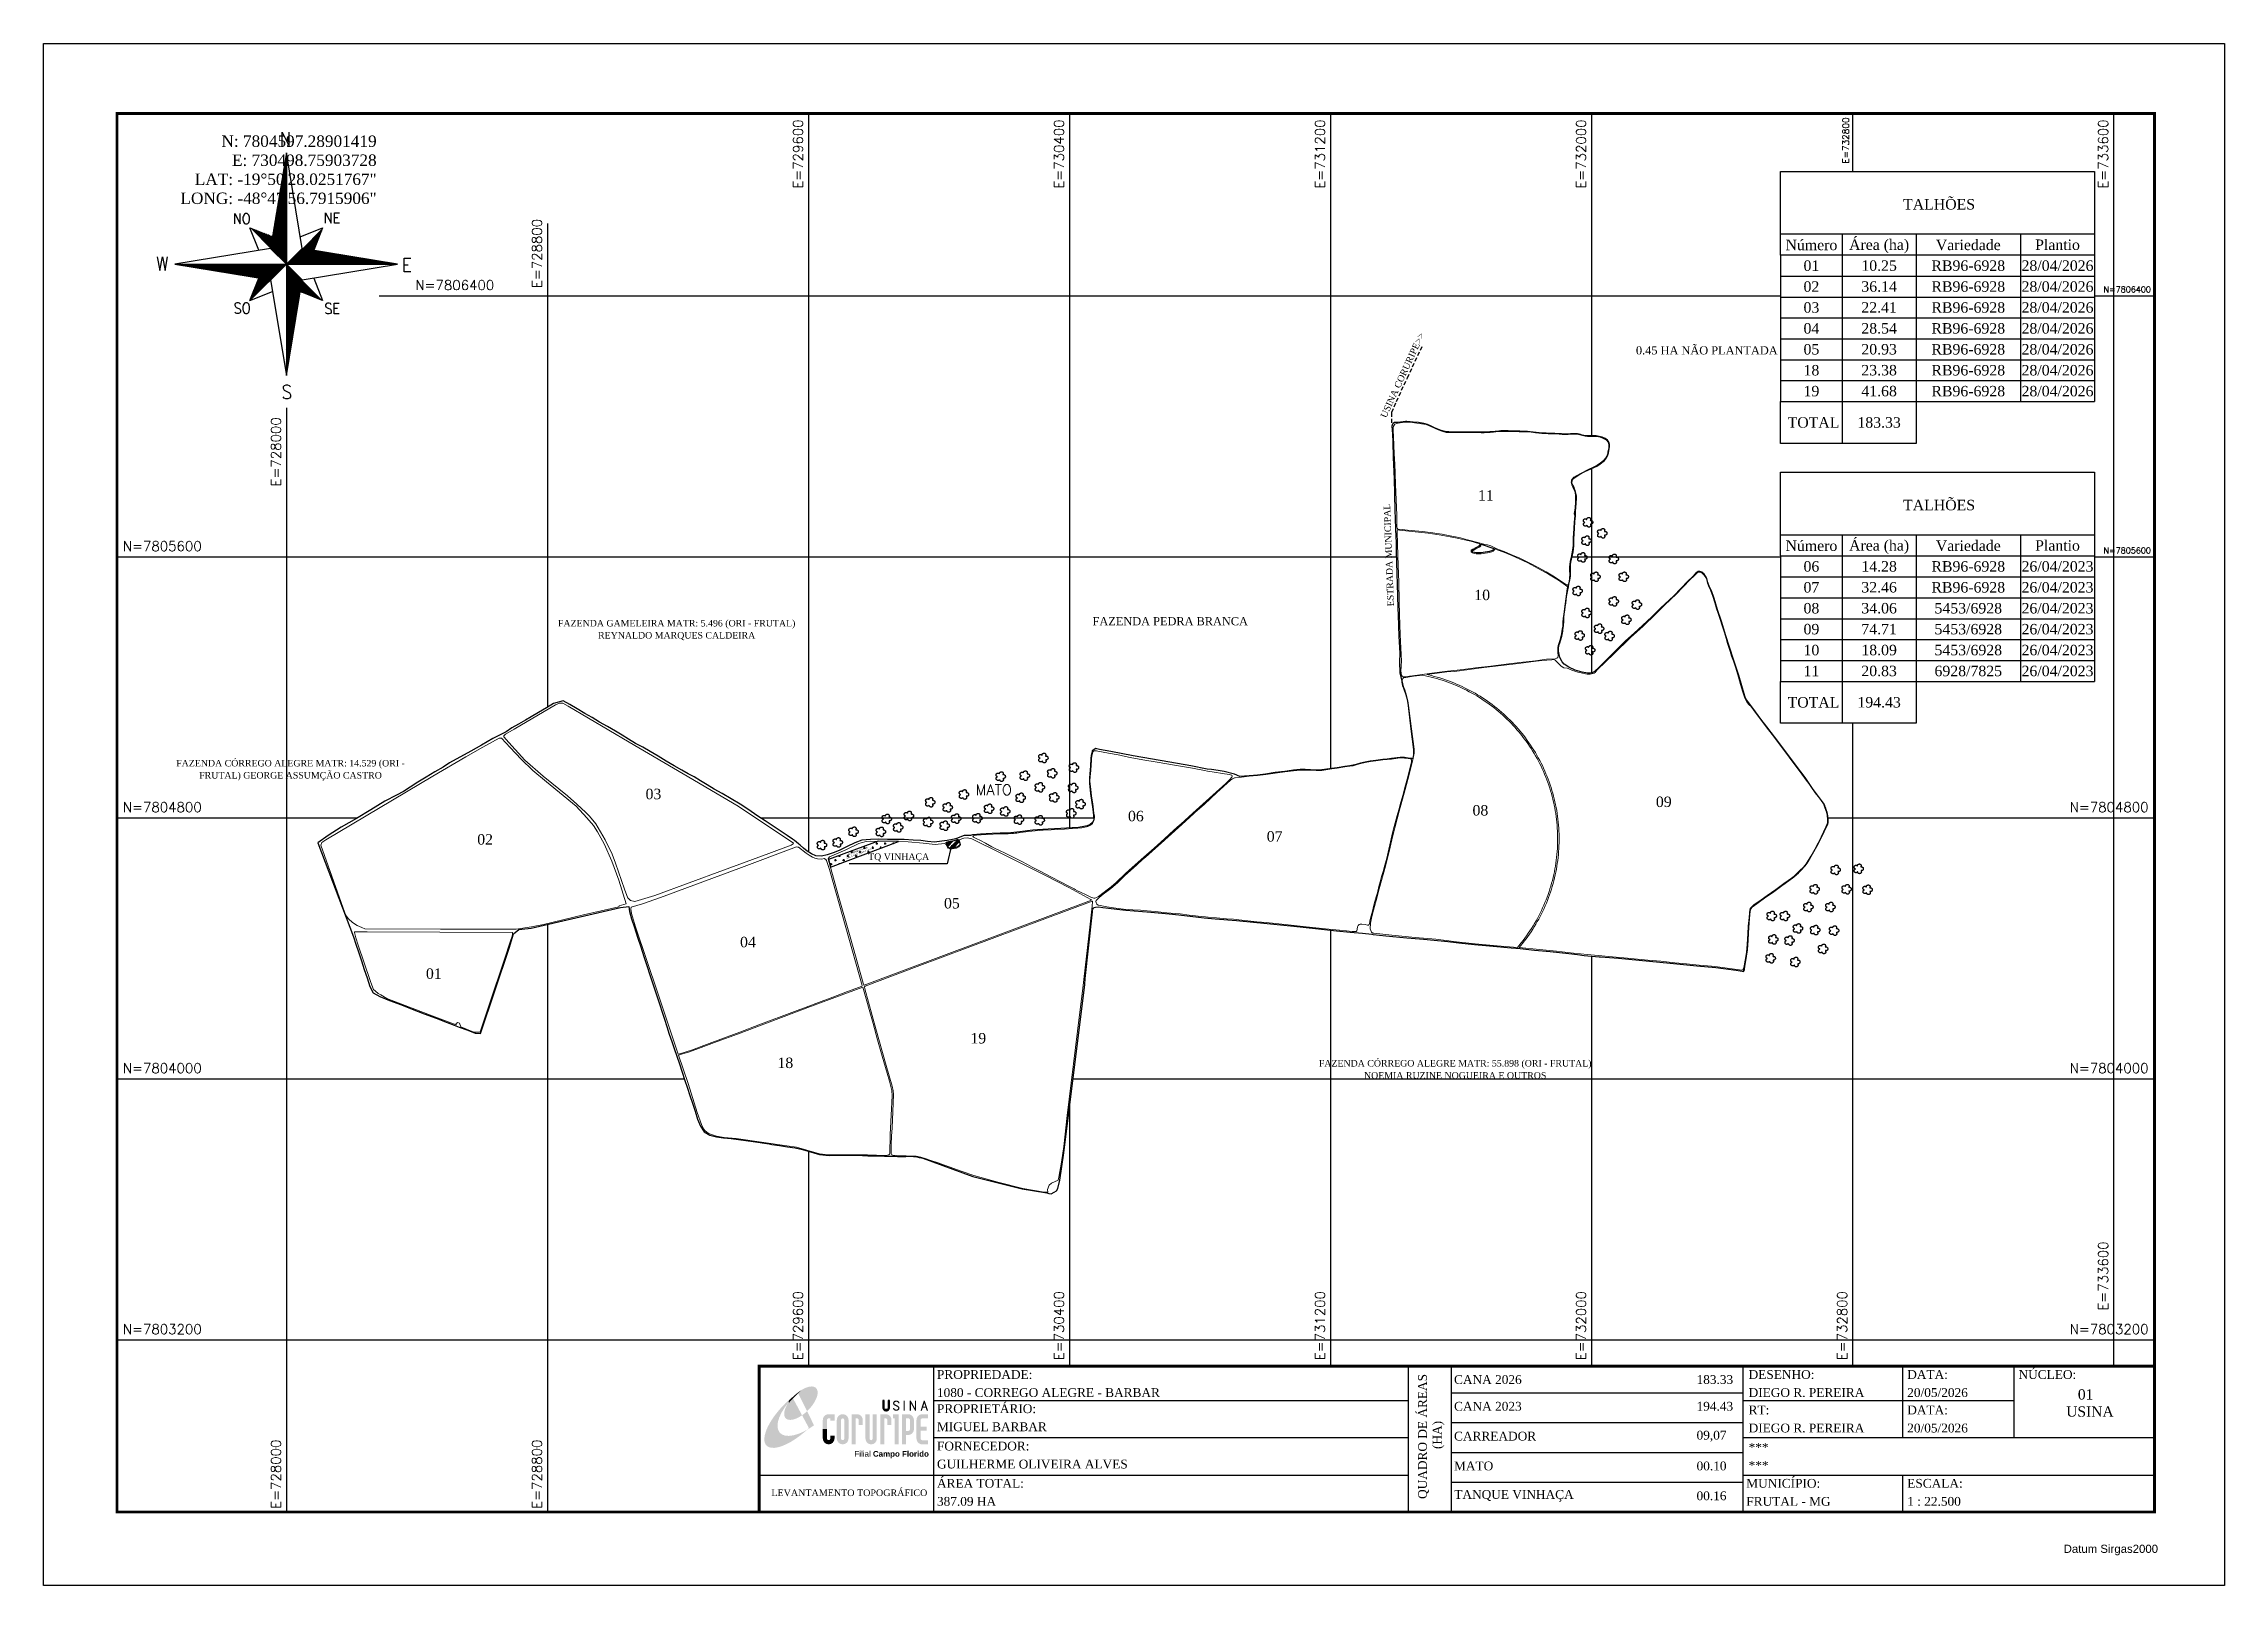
# Model space of a CAD drawing. Extents: x 727255 to 733938, y 7802448 to 7807173.
import ezdxf
from ezdxf.enums import TextEntityAlignment as Align

# ---------------------------------------------------------------- set-up
doc = ezdxf.new("R2010")
doc.units = 0
doc.linetypes.add('CONTINUO', pattern=[0])
doc.linetypes.add('DASHED2', pattern=[0.375, 0.25, -0.125])
for name, color, linetype in [('0114001080', 1, 'Continuous'), ('0114001080001', 5, 'Continuous'), ('0114001080002', 5, 'Continuous'), ('0114001080003', 5, 'Continuous'), ('0114001080004', 5, 'Continuous'), ('0114001080005', 5, 'Continuous'), ('0114001080006', 5, 'Continuous'), ('0114001080007', 5, 'Continuous'), ('0114001080008', 5, 'Continuous'), ('0114001080009', 5, 'Continuous'), ('0114001080010', 5, 'Continuous'), ('0114001080011', 5, 'Continuous'), ('0114001080018', 5, 'Continuous'), ('0114001080019', 5, 'Continuous'), ('FOLHA', 5, 'Continuous'), ('MARGEM', 5, 'Continuous'), ('MATO', 3, 'Continuous'), ('NUMERAÇÕES', 7, 'Continuous'), ('PDF_SETA_NORTE', 3, 'Continuous'), ('TABELAS', 7, 'Continuous'), ('TANQUE_VINHAÇA', 8, 'Continuous'), ('TEXTO', 7, 'Continuous')]:
    doc.layers.add(name, color=color, linetype=linetype)
doc.layers.add('MALHA', color=251, linetype='Continuous', true_color=0x505050)
doc.layers.add('NUMERAÇÕES DOS TALHÕES', color=7, linetype='Continuous', true_color=0xffffff)
doc.styles.add('AGROCAD', font='romans.shx')
doc.styles.add('AREAS', font='times.ttf')
doc.styles.add('ARIAL', font='arial.ttf')
doc.styles.add('marcelo', font='arial.ttf')
doc.styles.add('Simplex', font='simplex.shx')

msp = doc.modelspace()

# ---------------------------------------------------------------- texts
at = {"layer": 'FOLHA', "color": 7, "attachment_point": 4, "style": 'AREAS'}
for s, insert, char_height in [('PROPRIEDADE:', (729992.9, 7803093.9), 27.008), ('CANA 2026 ', (731577.6, 7803078.5), 27.01), ('183.33', (732320.8, 7803078.5), 27.01), ('DESENHO:', (732480.4, 7803093.9), 27.01), ('DATA:', (732966.5, 7803093.9), 27.01), ('NÚCLEO:', (733307.6, 7803093.9), 27.01), ('1080 - CORREGO ALEGRE - BARBAR', (729992.9, 7803038.6), 27.008), ('DIEGO R. PEREIRA', (732480.4, 7803038.6), 27.008), ('20/05/2026', (732966.5, 7803038.6), 27.01), ('   01\\PUSINA', (733453.7, 7803006.7), 31.51), ('PROPRIETÁRIO:', (729992.9, 7802989.1), 27.008), ('MIGUEL BARBAR', (729992.9, 7802933.8), 27.008), ('CANA 2023', (731577.6, 7802996.6), 27.01), ('194.43', (732320.8, 7802996.6), 27.01), ('RT:', (732480.4, 7802985.2), 27.01), ('DATA:', (732966.5, 7802985.2), 27.01), ('FORNECEDOR:', (729992.9, 7802874.7), 27.008), ('CARREADOR', (731577.6, 7802905.1), 27.01), ('09,07', (732320.9, 7802905.1), 27.01), ('DIEGO R. PEREIRA', (732480.4, 7802929.9), 27.008), ('***', (732480.4, 7802870.9), 27.01), ('20/05/2026', (732966.5, 7802929.9), 27.01), ('GUILHERME OLIVEIRA ALVES', (729992.9, 7802819.4), 27.008), ('MATO', (731577.6, 7802813.7), 27.01), ('00.10', (732320.9, 7802813.6), 27.01), ('***', (732480.4, 7802815.6), 27.01), ('LEVANTAMENTO TOPOGRÁFICO', (729485.5, 7802731.5), 20.374), ('ÁREA TOTAL:', (729992.9, 7802760.4), 27.008), ('MUNICÍPIO:', (732473.2, 7802760.4), 27.01), ('ESCALA:', (732966.5, 7802760.4), 27.01), ('387.09 HA', (729992.9, 7802705.1), 27.01), ('TANQUE VINHAÇA', (731578.3, 7802722.2), 27.008), ('00.16', (732320.8, 7802722.1), 27.01), ('FRUTAL - MG', (732473.2, 7802705.1), 27.008), ('1 : 22.500', (732966.5, 7802705.1), 27.01)]:
    msp.add_mtext(s, dxfattribs=dict(at, insert=insert, char_height=char_height))
at = {"layer": 'FOLHA', "color": 7, "insert": (731507.8, 7802712.8), "char_height": 27.008, "attachment_point": 4, "rotation": 90, "style": 'AREAS'}
msp.add_mtext('QUADRO DE ÁREAS\\P               (HA)', dxfattribs=at)
at = {"layer": 'NUMERAÇÕES DOS TALHÕES', "color": 0, "insert": (728275.7, 7806680.8), "char_height": 35, "attachment_point": 9, "style": 'AREAS'}
msp.add_mtext('N: 7804597.28901419\\PE: 730498.75903728\\PLAT: -19°50\'28.0251767" \\PLONG: -48°47\'56.7915906" ', dxfattribs=at)
at = {"layer": 'TABELAS', "style": 'AREAS'}
for s, p in [('TALHÕES', (733064.1, 7806684.9)), ('Número', (732672.9, 7806556.8)), ('Área (ha)', (732880.3, 7806556.8)), ('Variedade', (733153.6, 7806556.8)), ('01', (732672.9, 7806492.7)), ('10.25', (732880.3, 7806492.7)), ('RB96-6928', (733153.6, 7806492.7)), ('28/04/2026', (733427.1, 7806492.7)), ('02', (732672.9, 7806428.6)), ('36.14', (732880.3, 7806428.6)), ('RB96-6928', (733153.6, 7806428.6)), ('28/04/2026', (733427.1, 7806428.6)), ('03', (732672.9, 7806364.5)), ('22.41', (732880.3, 7806364.5)), ('RB96-6928', (733153.6, 7806364.5)), ('28/04/2026', (733427.1, 7806364.5)), ('04', (732672.9, 7806300.4)), ('28.54', (732880.3, 7806300.4)), ('RB96-6928', (733153.6, 7806300.4)), ('28/04/2026', (733427.1, 7806300.4)), ('05', (732672.9, 7806236.3)), ('20.93', (732880.3, 7806236.3)), ('RB96-6928', (733153.6, 7806236.3)), ('28/04/2026', (733427.1, 7806236.3)), ('18', (732672.9, 7806172.2)), ('23.38', (732880.3, 7806172.2)), ('RB96-6928', (733153.6, 7806172.2)), ('28/04/2026', (733427.1, 7806172.2)), ('19', (732672.9, 7806108.1)), ('41.68', (732880.3, 7806108.1)), ('RB96-6928', (733153.6, 7806108.1)), ('28/04/2026', (733427.1, 7806108.1)), ('183.33', (732880.3, 7806012)), ('TALHÕES', (733064.1, 7805763.1)), ('Número', (732672.9, 7805635)), ('Área (ha)', (732880.3, 7805635)), ('Variedade', (733153.6, 7805635)), ('06', (732672.9, 7805570.9)), ('14.28', (732880.3, 7805570.9)), ('RB96-6928', (733153.6, 7805570.9)), ('26/04/2023', (733427.1, 7805570.9)), ('07', (732672.9, 7805506.8)), ('32.46', (732880.3, 7805506.8)), ('RB96-6928', (733153.6, 7805506.8)), ('26/04/2023', (733427.1, 7805506.8)), ('08', (732672.9, 7805442.7)), ('34.06', (732880.3, 7805442.7)), ('5453/6928', (733153.6, 7805442.7)), ('26/04/2023', (733427.1, 7805442.7)), ('09', (732672.9, 7805378.6)), ('74.71', (732880.3, 7805378.6)), ('5453/6928', (733153.6, 7805378.6)), ('26/04/2023', (733427.1, 7805378.6)), ('10', (732672.9, 7805314.5)), ('18.09', (732880.3, 7805314.5)), ('5453/6928', (733153.6, 7805314.5)), ('26/04/2023', (733427.1, 7805314.5)), ('11', (732672.9, 7805250.4)), ('20.83', (732880.3, 7805250.4)), ('6928/7825', (733153.6, 7805250.4)), ('26/04/2023', (733427.1, 7805250.4)), ('194.43', (732880.3, 7805154.3))]:
    msp.add_text(s, height=32.05, dxfattribs=at).set_placement(p, align=Align.MIDDLE)
for p in [(733427.1, 7806556.8), (733427.1, 7805635)]:
    msp.add_text('Plantio', height=32.05, dxfattribs=at).set_placement(p, align=Align.MIDDLE_CENTER)
at = {"layer": 'TABELAS', "color": 1, "style": 'AREAS'}
msp.add_text('0.45 HA NÃO PLANTADA', height=25, dxfattribs=at).set_placement((732352.2, 7806236.3), align=Align.MIDDLE)
for p in [(732599.9, 7805996), (732599.9, 7805138.3)]:
    msp.add_text('TOTAL', height=32.05, dxfattribs=at).set_placement(p)
at = {"layer": 'TEXTO', "linetype": 'Continuous', "style": 'AREAS'}
for s, rotation, p in [('USINA CORURIPE>>', 65.32179, (731369.4, 7806024.1)), ('ESTRADA MUNICIPAL', 92.16091, (731393.4, 7805448.9, 580.5))]:
    msp.add_text(s, height=20, rotation=rotation, dxfattribs=at).set_placement(p)
at = {"layer": 'TEXTO', "linetype": 'Continuous', "style": 'Simplex'}
msp.add_text('MATO', height=32.5, dxfattribs=at).set_placement((730111.1, 7804869.9))
at = {"layer": 'TEXTO', "linetype": 'Continuous', "style": 'AREAS'}
msp.add_text('TQ VINHAÇA', height=20, dxfattribs=at).set_placement((729875.5, 7804681.3, 580.5), align=Align.MIDDLE_CENTER)
at = {"layer": 'TEXTO', "linetype": 'Continuous', "lineweight": 9, "style": 'marcelo'}
msp.add_text('Datum Sirgas2000', height=25, dxfattribs=at).set_placement((733445.9, 7802572.5), align=Align.TOP_LEFT)
at = {"layer": 'TEXTO', "char_height": 20, "attachment_point": 2, "line_spacing_factor": 1.113872, "style": 'AREAS'}
for s, insert, width in [('FAZENDA GAMELEIRA MATR: 5.496 (ORI - FRUTAL) REYNALDO MARQUES CALDEIRA ', (729195.2, 7805406.8), 780.789), ('FAZENDA CÓRREGO ALEGRE MATR: 14.529 (ORI - FRUTAL) GEORGE ASSUMÇÃO CASTRO', (728011.7, 7804977.8), 774.568), ('FAZENDA CÓRREGO ALEGRE MATR: 55.898 (ORI - FRUTAL) NOEMIA RUZINE NOGUEIRA E OUTROS', (731581.1, 7804058), 933.214)]:
    msp.add_mtext(s, dxfattribs=dict(at, insert=insert, width=width))
at = {"layer": 'TEXTO', "insert": (730707.8, 7805415.4), "char_height": 25, "width": 608.271, "attachment_point": 2, "style": 'AREAS'}
msp.add_mtext('FAZENDA PEDRA BRANCA', dxfattribs=at)
at = {"layer": 'TEXTO', "insert": (729749.2, 7804700.9, 580.5), "char_height": 5, "width": 132.913, "attachment_point": 2, "rotation": 20.65476, "style": 'AREAS'}
msp.add_mtext('REFORMA 0.45 HA\\PÁREA NÃO PLANTADA', dxfattribs=at)

# ---------------------------------------------------------------- blocks, each defined once
blk = doc.blocks.new('area_de_talhao')
at = {"layer": 'NUMERAÇÕES', "linetype": 'Continuous', "style": 'AREAS'}
blk.add_attdef('NRO', text='', height=20, dxfattribs=at).set_placement((0, 6.1), align=Align.CENTER)
blk = doc.blocks.new('g')
at = {"layer": 'PDF_SETA_NORTE', "color": 7, "lineweight": 30}
for points in [[(1198.1, 4844.4), (1198.1, 4888.9), (1221.4, 4844.4), (1221.4, 4888.9)], [(1044.6, 4592.5), (1044.6, 4626.4), (1062.6, 4592.5), (1062.6, 4626.4)], [(1338.9, 4594.6), (1338.9, 4628.5), (1356.8, 4594.6), (1356.8, 4628.5)], [(1384.4, 4594.6), (1367.4, 4594.6), (1367.4, 4628.5), (1384.4, 4628.5)], [(1367.4, 4612.6), (1378, 4612.6)], [(793.8, 4485.6), (802.2, 4441.1), (810.7, 4485.6), (819.2, 4441.1), (827.6, 4485.6)], [(1615.1, 4436.9), (1592.9, 4436.9), (1592.9, 4481.4), (1615.1, 4481.4)], [(1592.9, 4460.2), (1606.6, 4460.2)], [(1063.7, 4332.1), (1060.5, 4335.3), (1057.3, 4336.4), (1052, 4336.4), (1047.8, 4335.3), (1044.6, 4332.1), (1044.6, 4329), (1046.7, 4324.7), (1047.8, 4323.7), (1049.9, 4321.5), (1058.4, 4318.4), (1060.5, 4317.3), (1062.6, 4315.2), (1063.7, 4312), (1063.7, 4306.7), (1060.5, 4303.6), (1057.3, 4302.5), (1052, 4302.5), (1047.8, 4303.6), (1044.6, 4306.7)], [(1356.8, 4330), (1354.7, 4334.2), (1350.5, 4335.3), (1345.2, 4335.3), (1342, 4334.2), (1338.9, 4330), (1338.9, 4326.8), (1339.9, 4323.7), (1342, 4322.6), (1344.1, 4320.5), (1352.6, 4317.3), (1354.7, 4316.3), (1355.8, 4314.1), (1356.8, 4311), (1356.8, 4305.7), (1354.7, 4302.5), (1350.5, 4301.4), (1345.2, 4301.4), (1342, 4302.5), (1338.9, 4305.7)], [(1383.3, 4301.4), (1366.4, 4301.4), (1366.4, 4335.3), (1383.3, 4335.3)], [(1366.4, 4319.4), (1377, 4319.4)], [(1225.6, 4064.3), (1222.4, 4068.6), (1217.1, 4070.7), (1209.7, 4070.7), (1204.4, 4068.6), (1201.3, 4064.3), (1201.3, 4060.1), (1203.4, 4055.9), (1204.4, 4053.8), (1208.7, 4051.6), (1218.2, 4047.4), (1222.4, 4045.3), (1223.5, 4043.2), (1225.6, 4038.9), (1225.6, 4032.6), (1222.4, 4028.4), (1217.1, 4026.2), (1209.7, 4026.2), (1204.4, 4028.4), (1201.3, 4032.6)]]:
    blk.add_lwpolyline(points, dxfattribs=at)
at = {"layer": 'PDF_SETA_NORTE', "lineweight": 25}
blk.add_lwpolyline([(1262.6, 4411.5), (1571.7, 4462.3), (1262.6, 4513.1), (1211.8, 4822.2), (1161, 4513.1), (850.9, 4462.3), (1161, 4411.5), (1211.8, 4101.4)], close=True, dxfattribs=at)
for points in [[(1207.6, 4797.8), (1211.8, 4802.1)], [(1208.7, 4805.2), (1211.8, 4808.4)], [(1208.7, 4802.1), (1211.8, 4805.2)], [(1209.7, 4809.5), (1211.8, 4811.6)], [(1210.8, 4816.9), (1211.8, 4817.9)], [(1210.8, 4813.7), (1211.8, 4814.8)], [(1211.8, 4822.2), (1211.8, 4462.3), (1211.8, 4101.4)], [(1211.8, 4821.1), (1211.8, 4821.1)], [(1193.9, 4714.2), (1211.8, 4732.2)], [(1194.9, 4721.6), (1211.8, 4738.6)], [(1194.9, 4718.5), (1211.8, 4735.4)], [(1196, 4729), (1211.8, 4744.9)], [(1196, 4725.9), (1211.8, 4741.7)], [(1197, 4733.3), (1211.8, 4748.1)], [(1198.1, 4740.7), (1211.8, 4754.4)], [(1198.1, 4737.5), (1211.8, 4751.3)], [(1199.1, 4748.1), (1211.8, 4760.8)], [(1199.1, 4744.9), (1211.8, 4757.6)], [(1200.2, 4752.3), (1211.8, 4764)], [(1201.3, 4759.7), (1211.8, 4770.3)], [(1201.3, 4756.6), (1211.8, 4767.1)], [(1202.3, 4767.1), (1211.8, 4776.7)], [(1202.3, 4764), (1211.8, 4773.5)], [(1203.4, 4771.4), (1211.8, 4779.8)], [(1204.4, 4778.8), (1211.8, 4786.2)], [(1204.4, 4775.6), (1211.8, 4783)], [(1205.5, 4786.2), (1211.8, 4792.5)], [(1205.5, 4783), (1211.8, 4789.4)], [(1206.6, 4790.4), (1211.8, 4795.7)], [(1207.6, 4794.7), (1211.8, 4798.9)], [(1180.1, 4630.6), (1211.8, 4662.4)], [(1181.2, 4638), (1211.8, 4668.7)], [(1181.2, 4633.8), (1211.8, 4665.5)], [(1182.2, 4645.4), (1211.8, 4675.1)], [(1182.2, 4642.2), (1211.8, 4671.9)], [(1183.3, 4649.7), (1211.8, 4678.2)], [(1184.3, 4657.1), (1211.8, 4684.6)], [(1184.3, 4652.8), (1211.8, 4681.4)], [(1185.4, 4664.5), (1211.8, 4690.9)], [(1185.4, 4661.3), (1211.8, 4687.8)], [(1186.4, 4668.7), (1211.8, 4694.1)], [(1187.5, 4676.1), (1211.8, 4700.5)], [(1187.5, 4671.9), (1211.8, 4697.3)], [(1188.6, 4683.5), (1211.8, 4706.8)], [(1188.6, 4680.4), (1211.8, 4703.6)], [(1189.6, 4687.8), (1211.8, 4710)], [(1190.7, 4695.2), (1211.8, 4716.3)], [(1190.7, 4690.9), (1211.8, 4713.2)], [(1191.7, 4702.6), (1211.8, 4722.7)], [(1191.7, 4699.4), (1211.8, 4719.5)], [(1192.8, 4706.8), (1211.8, 4725.9)], [(1193.9, 4710), (1211.8, 4729)], [(1165.3, 4551.2), (1167.4, 4550.2), (1211.8, 4594.6)], [(1166.3, 4545.9), (1211.8, 4591.4)], [(1167.4, 4554.4), (1211.8, 4597.8)], [(1168.4, 4561.8), (1211.8, 4604.1)], [(1168.4, 4557.6), (1211.8, 4601)], [(1169.5, 4565), (1211.8, 4607.3)], [(1170.6, 4573.5), (1211.8, 4613.7)], [(1170.6, 4569.2), (1211.8, 4610.5)], [(1171.6, 4580.9), (1211.8, 4620)], [(1171.6, 4576.6), (1211.8, 4616.8)], [(1172.7, 4584), (1211.8, 4624.3)], [(1173.7, 4592.5), (1211.8, 4630.6)], [(1173.7, 4588.3), (1211.8, 4627.4)], [(1174.8, 4599.9), (1211.8, 4637)], [(1174.8, 4595.7), (1211.8, 4633.8)], [(1175.9, 4604.1), (1211.8, 4640.1)], [(1176.9, 4611.6), (1211.8, 4646.5)], [(1176.9, 4607.3), (1211.8, 4643.3)], [(1178, 4619), (1211.8, 4652.8)], [(1178, 4614.7), (1211.8, 4649.7)], [(1179, 4626.4), (1211.8, 4659.2)], [(1179, 4623.2), (1211.8, 4656)], [(1122.9, 4506.8), (1093.3, 4579.8), (1167.4, 4550.2)], [(1098.6, 4577.7), (1161, 4515.2)], [(1103.9, 4575.6), (1162.1, 4518.4)], [(1109.2, 4573.5), (1162.1, 4520.5)], [(1114.5, 4572.4), (1162.1, 4523.7), (1211.8, 4572.4)], [(1119.8, 4570.3), (1163.2, 4525.8)], [(1124, 4568.2), (1163.2, 4529)], [(1129.3, 4566), (1164.2, 4531.1), (1211.8, 4578.7)], [(1134.6, 4563.9), (1164.2, 4534.3)], [(1139.9, 4561.8), (1164.2, 4536.4)], [(1145.2, 4559.7), (1165.3, 4539.6)], [(1150.5, 4557.6), (1165.3, 4541.7)], [(1155.7, 4555.5), (1166.3, 4544.9)], [(1160, 4553.3), (1166.3, 4547)], [(1161, 4516.3), (1211.8, 4566)], [(1161, 4411.5), (1211.8, 4462.3), (1161, 4513.1), (1211.8, 4562.9)], [(1162.1, 4519.5), (1211.8, 4569.2)], [(1163.2, 4526.9), (1211.8, 4575.6)], [(1163.2, 4511), (1211.8, 4559.7)], [(1164.2, 4535.3), (1211.8, 4581.9)], [(1164.2, 4509.9), (1211.8, 4556.5)], [(1165.3, 4542.8), (1211.8, 4588.3)], [(1165.3, 4538.5), (1211.8, 4585.1)], [(1166.3, 4507.8), (1211.8, 4553.3)], [(1167.4, 4506.8), (1211.8, 4550.2)], [(1169.5, 4504.7), (1211.8, 4547)], [(1170.6, 4502.5), (1211.8, 4543.8)], [(1172.7, 4501.5), (1211.8, 4540.6)], [(1173.7, 4499.4), (1211.8, 4537.5)], [(1175.9, 4498.3), (1211.8, 4534.3)], [(1176.9, 4496.2), (1211.8, 4531.1)], [(1179, 4495.1), (1211.8, 4527.9)], [(1180.1, 4493), (1211.8, 4524.8)], [(1182.2, 4492), (1211.8, 4521.6)], [(1256.3, 4550.2), (1329.3, 4579.8), (1300.8, 4506.8)], [(1328.3, 4575.6), (1264.8, 4512.1)], [(1326.2, 4570.3), (1267.9, 4512.1)], [(1324, 4565), (1270.1, 4512.1)], [(1321.9, 4559.7), (1273.2, 4511)], [(1319.8, 4554.4), (1275.4, 4511)], [(1317.7, 4549.1), (1278.5, 4509.9)], [(1315.6, 4543.8), (1280.6, 4509.9)], [(1313.5, 4539.6), (1283.8, 4509.9)], [(1311.3, 4534.3), (1285.9, 4508.9)], [(1309.2, 4529), (1289.1, 4508.9)], [(1307.1, 4523.7), (1291.2, 4507.8)], [(850.9, 4462.3), (1571.7, 4462.3)], [(852, 4462.3), (853, 4462.3)], [(855.2, 4461.3), (856.2, 4462.3)], [(858.3, 4461.3), (859.4, 4462.3)], [(860.4, 4460.2), (862.6, 4462.3)], [(863.6, 4460.2), (865.7, 4462.3)], [(865.7, 4459.1), (868.9, 4462.3)], [(868.9, 4459.1), (872.1, 4462.3)], [(872.1, 4459.1), (875.3, 4462.3)], [(874.2, 4458.1), (878.4, 4462.3)], [(877.4, 4458.1), (881.6, 4462.3)], [(879.5, 4457), (884.8, 4462.3)], [(882.7, 4457), (888, 4462.3)], [(884.8, 4456), (891.1, 4462.3)], [(888, 4456), (894.3, 4462.3)], [(891.1, 4456), (897.5, 4462.3)], [(893.3, 4454.9), (900.7, 4462.3)], [(896.4, 4454.9), (903.8, 4462.3)], [(898.6, 4453.8), (907, 4462.3)], [(901.7, 4453.8), (910.2, 4462.3)], [(904.9, 4452.8), (913.4, 4462.3)], [(907, 4452.8), (916.5, 4462.3)], [(910.2, 4452.8), (919.7, 4462.3)], [(912.3, 4451.7), (922.9, 4462.3)], [(915.5, 4451.7), (926.1, 4462.3)], [(917.6, 4450.7), (929.2, 4462.3)], [(920.8, 4450.7), (932.4, 4462.3)], [(924, 4449.6), (935.6, 4462.3)], [(926.1, 4449.6), (938.8, 4462.3)], [(929.2, 4449.6), (941.9, 4462.3)], [(931.4, 4448.6), (945.1, 4462.3)], [(934.5, 4448.6), (948.3, 4462.3)], [(937.7, 4447.5), (951.5, 4462.3)], [(939.8, 4447.5), (954.6, 4462.3)], [(943, 4447.5), (957.8, 4462.3)], [(945.1, 4446.4), (961, 4462.3)], [(948.3, 4446.4), (964.2, 4462.3)], [(950.4, 4445.4), (967.3, 4462.3)], [(953.6, 4445.4), (970.5, 4462.3)], [(956.8, 4444.3), (973.7, 4462.3)], [(958.9, 4444.3), (976.9, 4462.3)], [(962.1, 4444.3), (980.1, 4462.3)], [(964.2, 4443.3), (983.2, 4462.3)], [(967.3, 4443.3), (986.4, 4462.3)], [(970.5, 4442.2), (989.6, 4462.3)], [(972.6, 4442.2), (992.8, 4462.3)], [(975.8, 4441.1), (995.9, 4462.3)], [(977.9, 4441.1), (999.1, 4462.3)], [(981.1, 4441.1), (1002.3, 4462.3)], [(983.2, 4440.1), (1005.5, 4462.3)], [(986.4, 4440.1), (1008.6, 4462.3)], [(989.6, 4439), (1011.8, 4462.3)], [(991.7, 4439), (1015, 4462.3)], [(994.9, 4438), (1018.2, 4462.3)], [(997, 4438), (1021.3, 4462.3)], [(1000.2, 4438), (1024.5, 4462.3)], [(1003.3, 4436.9), (1027.7, 4462.3)], [(1005.5, 4436.9), (1030.9, 4462.3)], [(1008.6, 4435.9), (1034, 4462.3)], [(1010.7, 4435.9), (1037.2, 4462.3)], [(1013.9, 4434.8), (1040.4, 4462.3)], [(1016, 4434.8), (1043.6, 4462.3)], [(1019.2, 4434.8), (1046.7, 4462.3)], [(1022.4, 4433.7), (1049.9, 4462.3)], [(1024.5, 4433.7), (1053.1, 4462.3)], [(1027.7, 4432.7), (1056.3, 4462.3)], [(1029.8, 4432.7), (1059.4, 4462.3)], [(1033, 4431.6), (1062.6, 4462.3)], [(1036.1, 4431.6), (1065.8, 4462.3)], [(1038.3, 4431.6), (1069, 4462.3)], [(1041.4, 4430.6), (1072.1, 4462.3)], [(1043.6, 4430.6), (1075.3, 4462.3)], [(1046.7, 4429.5), (1078.5, 4462.3)], [(1048.8, 4429.5), (1081.7, 4462.3)], [(1052, 4428.4), (1084.8, 4462.3)], [(1055.2, 4428.4), (1088, 4462.3)], [(1057.3, 4428.4), (1091.2, 4462.3)], [(1060.5, 4427.4), (1094.4, 4462.3)], [(1062.6, 4427.4), (1097.5, 4462.3)], [(1065.8, 4426.3), (1100.7, 4462.3)], [(1069, 4426.3), (1103.9, 4462.3)], [(1071.1, 4426.3), (1107.1, 4462.3)], [(1074.2, 4425.3), (1110.2, 4462.3)], [(1076.4, 4425.3), (1113.4, 4462.3)], [(1079.5, 4424.2), (1116.6, 4462.3)], [(1081.7, 4424.2), (1119.8, 4462.3)], [(1084.8, 4423.2), (1122.9, 4462.3)], [(1088, 4423.2), (1126.1, 4462.3)], [(1090.1, 4423.2), (1129.3, 4462.3)], [(1093.3, 4422.1), (1132.5, 4462.3)], [(1211.8, 4462.3), (1093.3, 4343.8), (1122.9, 4416.8), (1168.4, 4462.3)], [(1095.4, 4422.1), (1135.6, 4462.3)], [(1097.5, 4354.4), (1155.7, 4411.5), (1206.6, 4462.3)], [(1098.6, 4421), (1138.8, 4462.3)], [(1101.8, 4421), (1142, 4462.3)], [(1101.8, 4363.9), (1150.5, 4412.6), (1200.2, 4462.3)], [(1103.9, 4420), (1145.2, 4462.3)], [(1103.9, 4369.2), (1147.3, 4413.6), (1197, 4462.3)], [(1106, 4374.5), (1145.2, 4413.6), (1193.9, 4462.3)], [(1107.1, 4420), (1148.3, 4462.3)], [(1108.1, 4379.8), (1142, 4413.6), (1190.7, 4462.3)], [(1109.2, 4420), (1151.5, 4462.3)], [(1110.2, 4385.1), (1139.9, 4414.7), (1187.5, 4462.3)], [(1112.4, 4418.9), (1154.7, 4462.3)], [(1112.4, 4390.3), (1136.7, 4414.7), (1184.3, 4462.3)], [(1114.5, 4418.9), (1157.9, 4462.3)], [(1114.5, 4395.6), (1134.6, 4415.7), (1181.2, 4462.3)], [(1116.6, 4399.9), (1131.4, 4415.7), (1178, 4462.3)], [(1117.6, 4417.9), (1161, 4462.3)], [(1120.8, 4417.9), (1164.2, 4462.3)], [(1120.8, 4410.5), (1126.1, 4416.8), (1171.6, 4462.3)], [(1128.2, 4416.8), (1174.8, 4462.3)], [(1153.6, 4412.6), (1203.4, 4462.3)], [(1158.9, 4411.5), (1209.7, 4462.3)], [(1183.3, 4489.8), (1211.8, 4518.4)], [(1185.4, 4488.8), (1211.8, 4515.2)], [(1186.4, 4486.7), (1211.8, 4512.1)], [(1188.6, 4485.6), (1211.8, 4508.9)], [(1189.6, 4483.5), (1211.8, 4505.7)], [(1191.7, 4482.4), (1211.8, 4502.5)], [(1192.8, 4480.3), (1211.8, 4499.4)], [(1194.9, 4479.3), (1211.8, 4496.2)], [(1196, 4477.1), (1211.8, 4493)], [(1198.1, 4476.1), (1211.8, 4489.8)], [(1199.1, 4474), (1211.8, 4486.7)], [(1201.3, 4472.9), (1211.8, 4483.5)], [(1202.3, 4470.8), (1211.8, 4480.3)], [(1204.4, 4469.7), (1211.8, 4477.1)], [(1205.5, 4467.6), (1211.8, 4474)], [(1207.6, 4466.5), (1211.8, 4470.8)], [(1208.7, 4464.4), (1211.8, 4467.6)], [(1210.8, 4463.4), (1211.8, 4464.4)], [(1262.6, 4513.1), (1211.8, 4462.3), (1262.6, 4411.5)], [(1211.8, 4461.3), (1211.8, 4461.3)], [(1211.8, 4458.1), (1214, 4460.2)], [(1211.8, 4454.9), (1215, 4458.1)], [(1211.8, 4451.7), (1217.1, 4457)], [(1211.8, 4448.6), (1218.2, 4454.9)], [(1211.8, 4445.4), (1220.3, 4453.8)], [(1211.8, 4442.2), (1221.4, 4451.7)], [(1211.8, 4439), (1223.5, 4450.7)], [(1211.8, 4435.9), (1224.5, 4448.6)], [(1212.9, 4462.3), (1263.7, 4513.1)], [(1216.1, 4462.3), (1265.8, 4512.1)], [(1219.3, 4462.3), (1269, 4512.1)], [(1222.4, 4462.3), (1271.1, 4511)], [(1225.6, 4462.3), (1274.3, 4511)], [(1228.8, 4462.3), (1277.5, 4511)], [(1232, 4462.3), (1279.6, 4509.9)], [(1235.1, 4462.3), (1282.8, 4509.9)], [(1238.3, 4462.3), (1284.9, 4508.9)], [(1241.5, 4462.3), (1288.1, 4508.9)], [(1244.7, 4462.3), (1291.2, 4508.9)], [(1247.8, 4462.3), (1293.3, 4507.8)], [(1251, 4462.3), (1296.5, 4507.8)], [(1254.2, 4462.3), (1298.6, 4506.8)], [(1257.4, 4462.3), (1301.8, 4506.8)], [(1260.5, 4462.3), (1303.9, 4505.7)], [(1263.7, 4462.3), (1307.1, 4505.7)], [(1266.9, 4462.3), (1310.3, 4505.7)], [(1270.1, 4462.3), (1312.4, 4504.7)], [(1273.2, 4462.3), (1315.6, 4504.7)], [(1276.4, 4462.3), (1317.7, 4503.6)], [(1279.6, 4462.3), (1320.9, 4503.6)], [(1282.8, 4462.3), (1324, 4502.5)], [(1285.9, 4462.3), (1326.2, 4502.5)], [(1289.1, 4462.3), (1329.3, 4502.5)], [(1292.3, 4462.3), (1331.4, 4501.5)], [(1305, 4518.4), (1294.4, 4507.8)], [(1295.5, 4462.3), (1334.6, 4501.5)], [(1302.9, 4513.1), (1297.6, 4507.8)], [(1298.6, 4462.3), (1336.7, 4500.4)], [(1300.8, 4507.8), (1299.7, 4506.8)], [(1301.8, 4462.3), (1339.9, 4500.4)], [(1305, 4462.3), (1343.1, 4499.4)], [(1308.2, 4462.3), (1345.2, 4499.4)], [(1311.3, 4462.3), (1348.4, 4499.4)], [(1314.5, 4462.3), (1350.5, 4498.3)], [(1317.7, 4462.3), (1353.7, 4498.3)], [(1320.9, 4462.3), (1356.8, 4497.2)], [(1324, 4462.3), (1359, 4497.2)], [(1327.2, 4462.3), (1362.1, 4496.2)], [(1330.4, 4462.3), (1364.3, 4496.2)], [(1333.6, 4462.3), (1367.4, 4496.2)], [(1336.7, 4462.3), (1369.6, 4495.1)], [(1339.9, 4462.3), (1372.7, 4495.1)], [(1343.1, 4462.3), (1375.9, 4494.1)], [(1346.3, 4462.3), (1378, 4494.1)], [(1349.4, 4462.3), (1381.2, 4493)], [(1352.6, 4462.3), (1383.3, 4493)], [(1355.8, 4462.3), (1386.5, 4493)], [(1359, 4462.3), (1389.7, 4492)], [(1362.1, 4462.3), (1391.8, 4492)], [(1365.3, 4462.3), (1395, 4490.9)], [(1368.5, 4462.3), (1397.1, 4490.9)], [(1371.7, 4462.3), (1400.2, 4489.8)], [(1374.8, 4462.3), (1402.4, 4489.8)], [(1378, 4462.3), (1405.5, 4489.8)], [(1381.2, 4462.3), (1408.7, 4488.8)], [(1384.4, 4462.3), (1410.8, 4488.8)], [(1387.5, 4462.3), (1414, 4487.7)], [(1390.7, 4462.3), (1416.1, 4487.7)], [(1393.9, 4462.3), (1419.3, 4487.7)], [(1397.1, 4462.3), (1422.5, 4486.7)], [(1400.2, 4462.3), (1424.6, 4486.7)], [(1403.4, 4462.3), (1427.8, 4485.6)], [(1406.6, 4462.3), (1429.9, 4485.6)], [(1409.8, 4462.3), (1433.1, 4484.5)], [(1412.9, 4462.3), (1435.2, 4484.5)], [(1416.1, 4462.3), (1438.3, 4484.5)], [(1419.3, 4462.3), (1441.5, 4483.5)], [(1422.5, 4462.3), (1443.6, 4483.5)], [(1425.6, 4462.3), (1446.8, 4482.4)], [(1428.8, 4462.3), (1448.9, 4482.4)], [(1432, 4462.3), (1452.1, 4481.4)], [(1435.2, 4462.3), (1455.3, 4481.4)], [(1438.3, 4462.3), (1457.4, 4481.4)], [(1441.5, 4462.3), (1460.6, 4480.3)], [(1444.7, 4462.3), (1462.7, 4480.3)], [(1447.9, 4462.3), (1465.9, 4479.3)], [(1451, 4462.3), (1468, 4479.3)], [(1454.2, 4462.3), (1471.2, 4478.2)], [(1457.4, 4462.3), (1474.3, 4478.2)], [(1460.6, 4462.3), (1476.5, 4478.2)], [(1463.7, 4462.3), (1479.6, 4477.1)], [(1466.9, 4462.3), (1481.7, 4477.1)], [(1470.1, 4462.3), (1484.9, 4476.1)], [(1473.3, 4462.3), (1488.1, 4476.1)], [(1476.5, 4462.3), (1490.2, 4475)], [(1479.6, 4462.3), (1493.4, 4475)], [(1482.8, 4462.3), (1495.5, 4475)], [(1486, 4462.3), (1498.7, 4474)], [(1489.2, 4462.3), (1500.8, 4474)], [(1492.3, 4462.3), (1504, 4472.9)], [(1495.5, 4462.3), (1507.1, 4472.9)], [(1498.7, 4462.3), (1509.3, 4471.8)], [(1501.9, 4462.3), (1512.4, 4471.8)], [(1505, 4462.3), (1514.6, 4471.8)], [(1508.2, 4462.3), (1517.7, 4470.8)], [(1512.4, 4462.3), (1520.9, 4470.8)], [(1515.6, 4462.3), (1523, 4469.7)], [(1518.8, 4462.3), (1526.2, 4469.7)], [(1522, 4462.3), (1528.3, 4468.7)], [(1525.1, 4462.3), (1531.5, 4468.7)], [(1528.3, 4462.3), (1533.6, 4468.7)], [(1531.5, 4462.3), (1536.8, 4467.6)], [(1534.7, 4462.3), (1540, 4467.6)], [(1537.8, 4462.3), (1542.1, 4466.5)], [(1541, 4462.3), (1545.2, 4466.5)], [(1544.2, 4462.3), (1547.4, 4466.5)], [(1547.4, 4462.3), (1550.5, 4465.5)], [(1550.5, 4462.3), (1553.7, 4465.5)], [(1553.7, 4462.3), (1555.8, 4464.4)], [(1556.9, 4462.3), (1559, 4464.4)], [(1560.1, 4462.3), (1561.1, 4463.4)], [(1563.2, 4462.3), (1564.3, 4463.4)], [(1566.4, 4462.3), (1566.4, 4463.4)], [(1569.6, 4462.3), (1569.6, 4462.3)], [(1095.4, 4349.1), (1157.9, 4411.5)], [(1099.7, 4359.6), (1152.6, 4412.6)], [(1118.7, 4405.2), (1129.3, 4415.7)], [(1122.9, 4415.7), (1124, 4416.8)], [(1211.8, 4432.7), (1226.7, 4447.5)], [(1211.8, 4429.5), (1227.7, 4445.4)], [(1211.8, 4426.3), (1229.8, 4444.3)], [(1211.8, 4423.2), (1230.9, 4442.2)], [(1211.8, 4420), (1233, 4441.1)], [(1211.8, 4416.8), (1234.1, 4439)], [(1211.8, 4413.6), (1236.2, 4438)], [(1211.8, 4410.5), (1237.2, 4435.9)], [(1211.8, 4407.3), (1239.4, 4434.8)], [(1211.8, 4404.1), (1240.4, 4432.7)], [(1211.8, 4400.9), (1242.5, 4431.6)], [(1211.8, 4397.8), (1243.6, 4429.5)], [(1211.8, 4394.6), (1245.7, 4428.4)], [(1211.8, 4391.4), (1246.8, 4426.3)], [(1211.8, 4388.2), (1248.9, 4425.3)], [(1211.8, 4385.1), (1249.9, 4423.2)], [(1211.8, 4381.9), (1252.1, 4422.1)], [(1211.8, 4378.7), (1253.1, 4420)], [(1211.8, 4375.5), (1255.2, 4418.9)], [(1211.8, 4372.4), (1256.3, 4416.8)], [(1211.8, 4369.2), (1258.4, 4415.7)], [(1211.8, 4366), (1259.5, 4413.6)], [(1211.8, 4362.8), (1261.6, 4412.6)], [(1211.8, 4359.6), (1262.6, 4410.5)], [(1211.8, 4356.5), (1261.6, 4406.2), (1319.8, 4348)], [(1211.8, 4353.3), (1261.6, 4403), (1314.5, 4350.1)], [(1211.8, 4350.1), (1260.5, 4398.8)], [(1211.8, 4346.9), (1260.5, 4394.6)], [(1211.8, 4343.8), (1259.5, 4391.4)], [(1211.8, 4340.6), (1258.4, 4387.2), (1283.8, 4362.8)], [(1211.8, 4337.4), (1258.4, 4384)], [(1211.8, 4334.2), (1257.4, 4379.8), (1267.9, 4369.2)], [(1300.8, 4416.8), (1329.3, 4343.8), (1256.3, 4373.4)], [(1278.5, 4364.9), (1258.4, 4385.1)], [(1273.2, 4367.1), (1258.4, 4381.9)], [(1294.4, 4358.6), (1259.5, 4392.5)], [(1289.1, 4360.7), (1259.5, 4390.3)], [(1309.2, 4352.2), (1260.5, 4400.9)], [(1303.9, 4354.4), (1260.5, 4397.8)], [(1299.7, 4356.5), (1260.5, 4395.6)], [(1325.1, 4345.9), (1262.6, 4408.3)], [(1093.3, 4343.8), (1167.4, 4373.4)], [(1211.8, 4331.1), (1257.4, 4375.5)], [(1211.8, 4327.9), (1256.3, 4372.4)], [(1211.8, 4324.7), (1255.2, 4368.1)], [(1211.8, 4321.5), (1255.2, 4364.9)], [(1211.8, 4318.4), (1254.2, 4360.7)], [(1211.8, 4315.2), (1254.2, 4356.5)], [(1211.8, 4312), (1253.1, 4353.3)], [(1211.8, 4308.8), (1252.1, 4349.1)], [(1211.8, 4305.7), (1252.1, 4345.9)], [(1211.8, 4302.5), (1251, 4341.7)], [(1211.8, 4299.3), (1251, 4337.4)], [(1211.8, 4296.1), (1249.9, 4334.2)], [(1211.8, 4293), (1249.9, 4330)], [(1211.8, 4289.8), (1248.9, 4325.8)], [(1211.8, 4286.6), (1247.8, 4322.6)], [(1211.8, 4283.4), (1247.8, 4318.4)], [(1211.8, 4280.3), (1246.8, 4315.2)], [(1211.8, 4277.1), (1246.8, 4311)], [(1211.8, 4272.9), (1245.7, 4306.7)], [(1258.4, 4372.4), (1256.3, 4374.5)], [(1262.6, 4370.2), (1257.4, 4376.6)], [(1211.8, 4269.7), (1244.7, 4303.6)], [(1211.8, 4266.5), (1244.7, 4299.3)], [(1211.8, 4263.3), (1243.6, 4296.1)], [(1211.8, 4260.2), (1243.6, 4291.9)], [(1211.8, 4257), (1242.5, 4287.7)], [(1211.8, 4253.8), (1241.5, 4284.5)], [(1211.8, 4250.6), (1241.5, 4280.3)], [(1211.8, 4247.5), (1240.4, 4277.1)], [(1211.8, 4244.3), (1240.4, 4272.9)], [(1211.8, 4241.1), (1239.4, 4268.6)], [(1211.8, 4237.9), (1238.3, 4265.4)], [(1211.8, 4234.8), (1238.3, 4261.2)], [(1211.8, 4231.6), (1237.2, 4258)], [(1211.8, 4228.4), (1237.2, 4253.8)], [(1211.8, 4225.2), (1236.2, 4249.6)], [(1211.8, 4222.1), (1235.1, 4246.4)], [(1211.8, 4218.9), (1235.1, 4242.2)], [(1211.8, 4215.7), (1234.1, 4239)], [(1211.8, 4212.5), (1234.1, 4234.8)], [(1211.8, 4209.4), (1233, 4230.5)], [(1211.8, 4206.2), (1232, 4227.3)], [(1211.8, 4203), (1232, 4223.1)], [(1211.8, 4199.8), (1230.9, 4219.9)], [(1211.8, 4196.7), (1230.9, 4215.7)], [(1211.8, 4193.5), (1229.8, 4211.5)], [(1211.8, 4190.3), (1229.8, 4208.3)], [(1211.8, 4187.1), (1228.8, 4204.1)], [(1211.8, 4184), (1227.7, 4200.9)], [(1211.8, 4180.8), (1227.7, 4196.7)], [(1211.8, 4177.6), (1226.7, 4192.4)], [(1211.8, 4174.4), (1226.7, 4189.2)], [(1211.8, 4171.2), (1225.6, 4185)], [(1211.8, 4168.1), (1224.5, 4181.8)], [(1211.8, 4164.9), (1224.5, 4177.6)], [(1211.8, 4161.7), (1223.5, 4173.4)], [(1211.8, 4158.5), (1223.5, 4170.2)], [(1211.8, 4155.4), (1222.4, 4166)], [(1211.8, 4152.2), (1221.4, 4162.8)], [(1211.8, 4149), (1221.4, 4158.5)], [(1211.8, 4145.8), (1220.3, 4154.3)], [(1211.8, 4142.7), (1220.3, 4151.1)], [(1211.8, 4139.5), (1219.3, 4146.9)], [(1211.8, 4136.3), (1218.2, 4143.7)], [(1211.8, 4133.1), (1218.2, 4139.5)], [(1211.8, 4130), (1217.1, 4135.3)], [(1211.8, 4126.8), (1217.1, 4132.1)], [(1211.8, 4123.6), (1216.1, 4127.9)], [(1211.8, 4120.4), (1215, 4124.7)], [(1211.8, 4117.3), (1215, 4120.4)], [(1211.8, 4114.1), (1214, 4116.2)], [(1211.8, 4110.9), (1214, 4113)], [(1211.8, 4107.7), (1212.9, 4108.8)], [(1211.8, 4104.6), (1211.8, 4105.6)]]:
    blk.add_lwpolyline(points, dxfattribs=at)
at = {"layer": 'PDF_SETA_NORTE', "color": 7, "lineweight": 30}
for points in [[(1079.5, 4626.4), (1076.4, 4624.3), (1074.2, 4621.1), (1073.2, 4617.9), (1071.1, 4613.7), (1071.1, 4605.2), (1073.2, 4599.9), (1074.2, 4596.7), (1076.4, 4593.6), (1079.5, 4592.5), (1084.8, 4592.5), (1087, 4593.6), (1090.1, 4596.7), (1091.2, 4599.9), (1092.2, 4605.2), (1092.2, 4613.7), (1091.2, 4617.9), (1090.1, 4621.1), (1087, 4624.3), (1084.8, 4626.4)], [(1079.5, 4336.4), (1076.4, 4335.3), (1074.2, 4332.1), (1072.1, 4329), (1071.1, 4323.7), (1071.1, 4315.2), (1072.1, 4311), (1074.2, 4306.7), (1076.4, 4303.6), (1079.5, 4302.5), (1084.8, 4302.5), (1087, 4303.6), (1090.1, 4306.7), (1091.2, 4311), (1092.2, 4315.2), (1092.2, 4323.7), (1091.2, 4329), (1090.1, 4332.1), (1087, 4335.3), (1084.8, 4336.4)]]:
    blk.add_lwpolyline(points, close=True, dxfattribs=at)
blk = doc.blocks.new('A$C78F83FB3')
at = {"layer": 'MARGEM'}
h = blk.add_hatch(color=20, dxfattribs=at)
edge = h.paths.add_edge_path()
edge.add_ellipse((19.49, 23.77), major_axis=(-6.68, -6.67), ratio=0.469426, start_angle=292.73277, end_angle=601.25787)
edge.add_ellipse((22.83, 22.05), major_axis=(12.64, 11.29), ratio=0.457614, start_angle=79.90686, end_angle=107.91393)
edge = h.paths.add_edge_path()
edge.add_ellipse((18.28, 18.7), major_axis=(13.95, 13.59), ratio=0.386848, start_angle=63.96117, end_angle=264.59932)
edge.add_ellipse((22.83, 22.05), major_axis=(12.64, 11.29), ratio=0.457614, start_angle=107.91393, end_angle=245.11815, ccw=False)
edge.add_ellipse((19.49, 23.77), major_axis=(-6.68, -6.67), ratio=0.469426, start_angle=241.25787, end_angle=292.73277, ccw=False)
for color, points in [(20, [(15.46, 26.12), (14.17, 24.81), (14.06, 24.24), (14.39, 23.97), (14.67, 24.54), (19.47, 29.32), (18.48, 28.66), (17.31, 27.78)]), (7, [(58.42, 24.9), (57.9, 24.9), (57.9, 21.73, -0.414214), (57.15, 20.98), (56.84, 20.98, -0.414214), (56.09, 21.73), (56.09, 24.9), (55.57, 24.9), (55.57, 21.73, 0.414214), (56.84, 20.46), (57.15, 20.46, 0.414214), (58.42, 21.73)]), (7, [(61.7, 24.9), (61.23, 24.9, 0.396318), (60.04, 23.78), (60.04, 23.72, 0.151912), (60.39, 22.97), (60.46, 22.92), (62.18, 22), (62.85, 21.83, 0.12407), (62.51, 22.42), (60.75, 23.36, -0.13192), (60.56, 23.77, -0.385578), (61.23, 24.37), (61.7, 24.37, -0.414214), (62.37, 23.7), (62.89, 23.7, 0.414214)]), (7, [(62.37, 23.7), (62.89, 23.7, 0.414214), (61.7, 24.9), (61.23, 24.9, 0.396318), (60.04, 23.78), (60.04, 23.72, 0.151912), (60.39, 22.97), (60.46, 22.92), (62.18, 22), (62.18, 22, -0.131921), (62.37, 21.59, -0.385578), (61.7, 20.98), (61.23, 20.98, -0.414214), (60.56, 21.65), (60.04, 21.65, 0.414214), (61.23, 20.46), (61.7, 20.46, 0.402546), (62.89, 21.61, 0.165292), (62.51, 22.42), (60.75, 23.36, -0.13192), (60.56, 23.77, -0.385578), (61.23, 24.37), (61.7, 24.37, -0.414214)]), (7, [(30.97, 12.46), (29.13, 12.46), (29.13, 8.21, 1), (34.29, 8.21), (34.29, 9.41), (32.45, 9.41), (32.45, 8.21, -1), (30.97, 8.21)])]:
    blk.add_hatch(color=color, dxfattribs=at).paths.add_polyline_path(points)
h = blk.add_hatch(color=7, dxfattribs=at)
h.paths.add_polyline_path([(65.24, 24.9), (64.72, 24.9), (64.72, 20.46), (65.24, 20.46)])
h.paths.add_polyline_path([(67.38, 20.46), (67.9, 20.46), (67.9, 23.74), (69.74, 20.46), (70.23, 20.46), (70.23, 24.9), (69.71, 24.9), (69.71, 21.58), (67.85, 24.9), (67.38, 24.9)])
h.paths.add_polyline_path([(72.17, 20.46), (72.72, 20.46), (73.14, 21.73), (74.49, 21.73), (74.9, 20.46), (75.45, 20.46), (74, 24.9), (73.62, 24.9)])
h.paths.add_polyline_path([(73.81, 23.8), (74.32, 22.25), (73.31, 22.25)], flags=16)
h = blk.add_hatch(color=7, dxfattribs=at)
h.paths.add_polyline_path([(31.71, 18.93, 0.414214), (29.13, 16.35), (29.13, 12.46), (30.97, 12.46), (30.97, 16.35, -0.414214), (31.71, 17.09), (32.45, 17.09), (32.45, 16.02), (34.29, 16.02), (34.29, 18.93)])
h.paths.add_polyline_path([(44.15, 17.09, -0.414214), (44.89, 16.35), (44.89, 14.1), (46.72, 14.1), (46.72, 16.17, 0.433937), (44.15, 18.93), (41.77, 18.93), (41.77, 12.46), (43.61, 12.46), (43.61, 17.09)])
h.paths.add_polyline_path([(43.61, 12.46), (41.77, 12.46), (41.77, 5.62), (43.61, 5.62)])
h.paths.add_polyline_path([(47.92, 12.46), (49.75, 12.46), (49.75, 18.93), (47.92, 18.93)])
h.paths.add_polyline_path([(52.91, 18.93), (51.08, 18.93), (51.08, 12.46), (52.91, 12.46)])
h.paths.add_polyline_path([(51.08, 8.12, -1), (49.75, 8.12), (49.75, 12.46), (47.92, 12.46), (47.92, 8.12, 1), (52.91, 8.12), (52.91, 12.46), (51.08, 12.46)])
h.paths.add_polyline_path([(54.41, 12.46), (56.25, 12.46), (56.25, 17.09), (56.79, 17.09, -0.414214), (57.53, 16.35), (57.53, 14.1), (59.36, 14.1), (59.36, 16.17, 0.433937), (56.79, 18.93), (54.41, 18.93)])
h.paths.add_polyline_path([(56.25, 12.46), (54.41, 12.46), (54.41, 5.62), (56.25, 5.62)])
h.paths.add_polyline_path([(60.73, 12.46), (62.58, 12.46), (62.58, 18.93), (60.02, 18.93), (60.02, 17.08), (60.73, 17.08)])
h.paths.add_polyline_path([(62.58, 12.46), (60.73, 12.46), (60.73, 5.62), (62.58, 5.62)])
h.paths.add_polyline_path([(64.06, 12.46), (65.82, 12.46), (65.82, 17.17), (66.66, 17.17, -0.450417), (67.48, 16.25), (67.48, 12.46), (69.24, 12.46, 0.002307), (69.24, 12.48, 0.005282), (69.23, 12.54, -0.000938), (69.23, 12.53), (69.23, 16.17, 0.433937), (66.66, 18.93), (64.06, 18.93)])
h.paths.add_polyline_path([(64.06, 5.62), (65.82, 5.62), (65.82, 9.77), (66.66, 9.77, 0.426056), (69.24, 12.46), (67.48, 12.46), (67.48, 12.45, -0.450417), (66.66, 11.53), (65.82, 11.53), (65.82, 12.46), (64.06, 12.46)])
h.paths.add_polyline_path([(70.37, 12.46), (74.87, 12.46), (74.87, 13.44), (72.21, 13.44), (72.21, 16.35, -0.414214), (72.95, 17.09), (75.38, 17.09), (75.38, 18.93), (72.95, 18.93, 0.414214), (70.37, 16.35)])
h.paths.add_polyline_path([(72.21, 11.62), (74.87, 11.62), (74.87, 12.46), (70.37, 12.46), (70.37, 8.21, 0.414214), (72.95, 5.62), (75.38, 5.62), (75.38, 7.47), (72.95, 7.47, -0.414214), (72.21, 8.21)])
h = blk.add_hatch(color=7, dxfattribs=at)
h.paths.add_polyline_path([(35.29, 16.35), (35.29, 8.21, 1), (40.46, 8.21, 0.016978), (40.45, 8.38), (40.45, 16.17, 0.433937), (37.88, 18.93), (37.87, 18.93, 0.41391)])
h.paths.add_polyline_path([(38.62, 16.35), (38.62, 8.21, -1), (37.13, 8.21), (37.13, 16.35, -1)], flags=16)
at = {"layer": 'MARGEM', "color": 7}
blk.add_lwpolyline([(58.42, 24.9), (57.9, 24.9), (57.9, 21.73, -0.414214), (57.15, 20.98), (56.84, 20.98, -0.414214), (56.09, 21.73), (56.09, 24.9), (55.57, 24.9), (55.57, 21.73, 0.414214), (56.84, 20.46), (57.15, 20.46, 0.414214), (58.42, 21.73), (58.42, 24.9)], format="xyb", close=True, dxfattribs=at)
at = {"layer": 'MARGEM', "color": 252, "insert": (43.05, 2.72), "char_height": 2.5, "attachment_point": 1, "style": 'ARIAL'}
blk.add_mtext_dynamic_manual_height_columns('Filial {\\fArial|b1|i0|c0|p34;Campo Florido}', width=33.0271, gutter_width=2.46, heights=[2.95], dxfattribs=at)
blk = doc.blocks.new('d')
at = {"layer": 'MARGEM', "linetype": 'ByBlock', "xscale": 7.64501357423452, "yscale": 7.64501357423452, "zscale": 7.64501357423452}
blk.add_blockref('A$C78F83FB3', (729346.9, 7805661.4), dxfattribs=at)
blk = doc.blocks.new('mato')
at = {"layer": 'MATO', "color": 3, "linetype": 'CONTINUO'}
blk.add_lwpolyline([(734601.6, 7824194.7), (734600.8, 7824194.1), (734600, 7824193.3), (734599.1, 7824192.6), (734598, 7824192.3), (734596.9, 7824192.2), (734595.8, 7824192.2), (734594.9, 7824192.4), (734594.2, 7824192.7), (734593.5, 7824193.1), (734592.9, 7824193.6), (734592.3, 7824194.1), (734591.8, 7824194.7), (734591.5, 7824195.3), (734591.3, 7824195.9), (734591.2, 7824196.6), (734591, 7824197.5), (734591, 7824198.4), (734591, 7824199.3), (734591.2, 7824200), (734591.5, 7824200.5), (734591.9, 7824201), (734592.1, 7824201.5), (734592.4, 7824201.9), (734592.8, 7824202.3), (734594.2, 7824203.2), (734594.7, 7824203.6), (734594.5, 7824203.7), (734593.5, 7824204), (734593.1, 7824204.2), (734592.7, 7824204.5), (734592.3, 7824204.9), (734591.8, 7824205.6), (734591.3, 7824206.3), (734590.9, 7824207.1), (734590.7, 7824208), (734590.6, 7824208.8), (734590.7, 7824209.7), (734590.9, 7824210.7), (734591.3, 7824211.6), (734591.7, 7824212.4), (734592, 7824212.8), (734592.3, 7824213.1), (734592.7, 7824213.4), (734593.3, 7824213.8), (734593.9, 7824214.2), (734594.6, 7824214.5), (734595.3, 7824214.7), (734596, 7824214.8), (734596.6, 7824214.8), (734597.2, 7824214.8), (734597.8, 7824214.7), (734598.2, 7824214.6), (734598.7, 7824214.4), (734599.1, 7824214.3), (734599.5, 7824214), (734600, 7824213.4), (734600.5, 7824213), (734600.9, 7824212.8), (734601.1, 7824213.4), (734601.2, 7824214.2), (734601.3, 7824215.1), (734601.4, 7824215.5), (734601.5, 7824215.8), (734602, 7824216.5), (734602.3, 7824217), (734602.7, 7824217.4), (734603.2, 7824217.6), (734603.7, 7824217.8), (734604.3, 7824218), (734605.3, 7824218.4), (734605.8, 7824218.6), (734606.3, 7824218.7), (734606.9, 7824218.8), (734607.5, 7824218.8), (734608, 7824218.8), (734608.6, 7824218.7), (734609.1, 7824218.6), (734609.5, 7824218.4), (734610, 7824218.1), (734610.4, 7824217.9), (734610.7, 7824217.6), (734611, 7824217.2), (734611.3, 7824216.8), (734611.7, 7824216.3), (734611.9, 7824215.7), (734612.2, 7824215.1), (734612.4, 7824214.6), (734612.5, 7824214), (734612.5, 7824213.3), (734612.2, 7824212.1), (734611.9, 7824210.9), (734611.7, 7824210), (734612.4, 7824209.8), (734613.2, 7824209.9), (734614.1, 7824210), (734614.7, 7824209.9), (734615.4, 7824209.8), (734616, 7824209.5), (734616.6, 7824209.1), (734617.3, 7824208.6), (734617.8, 7824208.1), (734618.2, 7824207.9), (734618.6, 7824207.5), (734618.8, 7824207), (734619, 7824205.5), (734619.1, 7824203.9), (734619.1, 7824202.4), (734618.8, 7824201.5), (734618.4, 7824200.9), (734618, 7824200.3), (734617.5, 7824199.8), (734617, 7824199.3), (734616.5, 7824199), (734615.7, 7824198.7), (734614.9, 7824198.5), (734614.1, 7824198.3), (734613.3, 7824198.6), (734612.6, 7824198.7), (734612.1, 7824198.5), (734612.3, 7824197.3), (734613.2, 7824194.3), (734613.1, 7824193.5), (734613, 7824192.9), (734612.3, 7824191.8), (734611.9, 7824191.2), (734611.4, 7824190.7), (734611, 7824190.3), (734610.6, 7824189.9), (734610.1, 7824189.6), (734609.5, 7824189.4), (734608.8, 7824189.2), (734608.2, 7824189.2), (734607.5, 7824189.1), (734606.8, 7824189.2), (734605.7, 7824189.3), (734605.3, 7824189.5), (734604.8, 7824189.7), (734604.2, 7824190.1), (734603.7, 7824190.7), (734603.2, 7824191.3), (734602.7, 7824191.7), (734602.3, 7824192.2), (734602, 7824192.7), (734601.9, 7824194.3), (734601.7, 7824195)], dxfattribs=at)
blk = doc.blocks.new('coordi')
at = {"layer": 'MALHA', "linetype": 'Continuous', "style": 'AGROCAD'}
blk.add_attdef('COORDI', (6, 6), '', height=10, dxfattribs=at)
blk = doc.blocks.new('coordf')
at = {"layer": 'MALHA', "linetype": 'Continuous', "style": 'AGROCAD'}
blk.add_attdef('COORDF', text='', height=10, dxfattribs=at).set_placement((-6, 6), align=Align.RIGHT)

# ---------------------------------------------------------------- hatches: boundary and pattern name
at = {"layer": 'NUMERAÇÕES DOS TALHÕES'}
h = msp.add_hatch(dxfattribs=at)
h.set_pattern_fill('CROSS', color=1, scale=2)
h.paths.add_polyline_path([(729875.1, 7804727.5), (729872.5, 7804727.5), (729812.6, 7804728.6), (729660.1, 7804672.2), (729666.4, 7804648.9)])
at = {"layer": 'TANQUE_VINHAÇA', "linetype": 'Continuous'}
h = msp.add_hatch(dxfattribs=at)
h.set_pattern_fill('ANSI34', color=256, scale=20)
h.set_pattern_definition([(45, (-49.367, -40.307), (-10.606601718, 10.606601718), []), (45, (-45.832, -40.307), (-10.606601718, 10.606601718), []), (45, (-42.296, -40.307), (-10.606601718, 10.606601718), []), (45, (-38.76, -40.307), (-10.606601718, 10.606601718), [])])
h.paths.add_polyline_path([(730028.9, 7804727.3), (730021, 7804726.2), (730023.1, 7804718.6), (730024.7, 7804712.4), (730028.7, 7804707.8), (730034.3, 7804706), (730040.2, 7804707.3), (730046.5, 7804708), (730052.5, 7804709.9), (730058.2, 7804712.7), (730062.5, 7804716.6), (730062.6, 7804722.7), (730060.2, 7804729.2), (730057.7, 7804734.9), (730046.5, 7804731)])

# ---------------------------------------------------------------- linework, layer by layer
at = {"layer": '0114001080'}
msp.add_lwpolyline([(731450.9, 7804982.2), (731443.8, 7804982.2), (731437.2, 7804983.2), (731425.7, 7804984.7), (731421.3, 7804985), (731412.7, 7804984.9), (731385.7, 7804981.7), (731372.2, 7804980.5), (731358.9, 7804979), (731337.6, 7804976.4), (731320.9, 7804973.9), (731305.3, 7804971), (731291.3, 7804967.6), (731277.6, 7804963.3), (731268.1, 7804961.2), (731258.5, 7804959.5), (731242.6, 7804957.4), (731219.6, 7804954), (731202.8, 7804951.3), (731172.4, 7804946.9), (731155.4, 7804946.3), (731137.7, 7804947.3), (731121.5, 7804948), (731106.5, 7804948), (731085.8, 7804945.9), (731058.6, 7804942.6), (731029.2, 7804938.7), (731000.2, 7804934.2), (730975.2, 7804931.3), (730949.9, 7804928.8), (730921.3, 7804927.3), (730904.9, 7804934), (730873.4, 7804942.5), (730854.9, 7804944.9), (730834.6, 7804947.9), (730821.1, 7804949.9), (730771.2, 7804959.2), (730706.7, 7804970.8), (730594.2, 7804989.9), (730525.5, 7805003.5), (730491.2, 7805010.2), (730482.8, 7805011.8), (730479.3, 7805013), (730468.5, 7805005.2), (730468.5, 7805003.2), (730468.1, 7805001.2), (730467.5, 7804998.5), (730465.9, 7804991.2), (730464.8, 7804982.2), (730463.3, 7804958.3), (730460.3, 7804923.3), (730460, 7804911.1), (730460.3, 7804905), (730463.9, 7804875.1), (730470.4, 7804826.7), (730472.9, 7804808.2), (730473.2, 7804793.8), (730469.3, 7804785.9), (730462.5, 7804779.6), (730453.4, 7804775.3), (730443.2, 7804773.2), (730426.4, 7804770.7), (730407.2, 7804769.3), (730373, 7804767.5), (730333.3, 7804765.8), (730300.6, 7804763.5), (730286.9, 7804762.1), (730246.7, 7804757), (730219.2, 7804753.9), (730187, 7804753), (730162, 7804751.9), (730143.8, 7804750.9), (730126.8, 7804749.9), (730115.5, 7804749.4), (730106.1, 7804748.5), (730101.8, 7804747.7), (730095.3, 7804746.4), (730075.8, 7804745.7), (730052.3, 7804737.3), (730045.5, 7804734.8), (730024, 7804730.7), (730008.3, 7804728.5), (729984.9, 7804725.8), (729963.5, 7804727.9), (729943, 7804730.6), (729920.3, 7804731.9), (729892.8, 7804733.6), (729865.9, 7804734), (729841.2, 7804733.9), (729815, 7804734.6), (729789.3, 7804733.9), (729763.1, 7804731.5), (729740.8, 7804724.1), (729717.8, 7804712.2), (729693.2, 7804700), (729675.1, 7804693.3), (729656.5, 7804686.7), (729639.2, 7804682.5), (729621.5, 7804684.3), (729608.2, 7804689.7), (729595.6, 7804697.6), (729583.7, 7804707.2), (729573.4, 7804716.6), (729569, 7804720.1), (729556.3, 7804730.5), (729550.1, 7804735.2), (729534.2, 7804746), (729515.7, 7804758.2), (729490.5, 7804774.9), (729466.2, 7804790.9), (729440.4, 7804807.9), (729416, 7804824.6), (729389.6, 7804842), (729361.7, 7804858.8), (729334.4, 7804874.6), (729310.4, 7804888.6), (729288.3, 7804901.8), (729268.1, 7804913.5), (729249.1, 7804925.6), (729230.5, 7804935.1), (729210.6, 7804946.6), (729188, 7804960), (729163.5, 7804974.4), (729138.6, 7804988.8), (729114.2, 7805003.1), (729091.4, 7805016.8), (729068.7, 7805028.6), (729047.8, 7805041.7), (729027.8, 7805053.5), (729007.5, 7805065.7), (728983.2, 7805079.7), (728959.1, 7805093.9), (728936.4, 7805107.3), (728914.2, 7805120.5), (728890.7, 7805134.3), (728867.5, 7805147.9), (728847.7, 7805159.1), (728818, 7805150.6), (728796.5, 7805137.9), (728772.1, 7805122.7), (728749.6, 7805110.2), (728731.6, 7805099.4), (728710.8, 7805087.7), (728690.5, 7805076), (728672.3, 7805064), (728631.9, 7805043.4), (728597.5, 7805023.1), (728564.4, 7805004.5), (728499.4, 7804968.4), (728479.9, 7804956), (728454.5, 7804941.2), (728427.6, 7804924.6), (728401.9, 7804909.1), (728378.7, 7804894.5), (728358.5, 7804880.7), (728337, 7804869.7), (728300.7, 7804851.8), (728258.2, 7804825), (728214.4, 7804798.5), (728166.5, 7804771.7), (728126.9, 7804746.5), (728095.4, 7804723.8), (728204.7, 7804435.3), (728211.9, 7804413.3), (728220.3, 7804389.5), (728229.4, 7804362.4), (728237.9, 7804335.4), (728246.6, 7804309.8), (728255, 7804283.1), (728265.2, 7804263.8), (728285, 7804253), (728315.4, 7804240.8), (728348.6, 7804228), (728384.3, 7804214.2), (728421.7, 7804199.7), (728458.1, 7804185.8), (728491.8, 7804173), (728513.3, 7804164.7), (728528.2, 7804159.1), (728551.9, 7804150.4), (728577.3, 7804140.7), (728593.7, 7804139.1), (728681.5, 7804401.3), (728694.9, 7804444.7), (728711.1, 7804458.3), (728749.1, 7804462.2), (729022.8, 7804525), (729048.5, 7804528.8), (729050.3, 7804513.1), (729056.9, 7804491.2), (729065.6, 7804464.5), (729075.4, 7804434.7), (729085.6, 7804404.4), (729094.9, 7804375.6), (729103.9, 7804347.2), (729112.9, 7804319.2), (729122.1, 7804291.8), (729128.9, 7804270.5), (729136.4, 7804248.2), (729143.4, 7804227.1), (729150.8, 7804204.8), (729157.6, 7804183.2), (729164.8, 7804161.2), (729172.4, 7804137.7), (729180.3, 7804115.2), (729187.6, 7804093), (729195.5, 7804069.9), (729203.6, 7804046.1), (729212, 7804020.8), (729219.6, 7803997.8), (729228, 7803972.1), (729235.7, 7803949.4), (729243.2, 7803926.2), (729251.5, 7803900.8), (729259.5, 7803877.2), (729267.9, 7803855.6), (729279.3, 7803837.5), (729296.6, 7803827.2), (729317.2, 7803822.4), (729339.1, 7803819.9), (729362.1, 7803817.1), (729384.4, 7803814.6), (729407, 7803811.7), (729429.4, 7803808.3), (729478.5, 7803800.9), (729486.5, 7803799.3), (729510.5, 7803795.6), (729534.5, 7803792.2), (729557.9, 7803788.4), (729580.9, 7803783.7), (729632.5, 7803768.3), (729662.2, 7803765.4), (729681.4, 7803766.6), (729689, 7803766.4), (729695.9, 7803766.2), (729703.3, 7803766.1), (729710.5, 7803766.3), (729718, 7803766.2), (729725.9, 7803766.1), (729733.6, 7803766.4), (729741.3, 7803766.4), (729749.1, 7803766.2), (729756.8, 7803765.9), (729764.8, 7803765.5), (729773, 7803765.6), (729781.2, 7803764.7), (729789.9, 7803764.4), (729798.6, 7803764.4), (729806.8, 7803764.5), (729815.1, 7803764.5), (729823.2, 7803764.1), (729831.7, 7803763.7), (729840.2, 7803763.5), (729848.5, 7803763.5), (729856.3, 7803763.2), (729864.3, 7803763.1), (729872.1, 7803762.5), (729880.3, 7803762.3), (729888.5, 7803762.7), (729897, 7803762.7), (729905, 7803763), (729913, 7803763), (729920.8, 7803762.7), (729928.6, 7803762.1), (729938.3, 7803759.7), (729945.4, 7803757.9), (729949.5, 7803757), (730103.2, 7803700.6), (730254.2, 7803662.9), (730330, 7803650.8), (730335.3, 7803649.1), (730342.5, 7803647.4), (730352.6, 7803652.7), (730359.2, 7803657.4), (730363.3, 7803663.8), (730369, 7803689.6), (730382.2, 7803774), (730446, 7804289.2), (730447.2, 7804307.4), (730469.6, 7804512.4), (730470, 7804517.5), (730470, 7804517.9), (730471, 7804520.7), (730472.5, 7804523.2), (730474.4, 7804525), (730478.7, 7804526.8), (730488.3, 7804527.5), (730500.9, 7804525.6), (730519, 7804523.7), (730544.1, 7804520.4), (730572, 7804517.7), (730648.2, 7804511.5), (730704.7, 7804506.4), (730734, 7804503.1), (730776.8, 7804497.6), (730812, 7804493.8), (730845.3, 7804490.3), (730910.5, 7804485.6), (731005.1, 7804476.4), (731086.5, 7804468), (731162.1, 7804460), (731216.9, 7804454.2), (731258.8, 7804449.9), (731297, 7804446.3), (731325.5, 7804443.5), (731330, 7804443), (731368.3, 7804439), (731432.5, 7804432.8), (731484.4, 7804428.3), (731516.5, 7804425.5), (731558.3, 7804421.3), (731592.5, 7804417.4), (731640, 7804412.1), (731686.5, 7804408.1), (731753, 7804401.7), (731780.3, 7804399.6), (731824.2, 7804394.9), (731871.8, 7804390.2), (731929, 7804384.1), (731956, 7804381.6), (731976.9, 7804378.6), (732022.8, 7804374.4), (732026.5, 7804374.4), (732081.9, 7804370), (732176.9, 7804361.1), (732239.5, 7804355.1), (732321.2, 7804346.5), (732380.4, 7804341.7), (732442.6, 7804333.1), (732460.6, 7804330.2), (732465.1, 7804329.3), (732467.9, 7804334.7), (732467.6, 7804337.3), (732468.8, 7804344.2), (732473.8, 7804376.7), (732476.6, 7804395.9), (732478.7, 7804424.3), (732479.6, 7804447.5), (732481.6, 7804478.6), (732483.8, 7804502.8), (732485.1, 7804513.6), (732486.4, 7804518.4), (732488.4, 7804522.9), (732491, 7804526.6), (732494.2, 7804529.6), (732529.5, 7804555), (732557.3, 7804574.9), (732581.9, 7804592.6), (732592.5, 7804600), (732619.1, 7804619.4), (732632.8, 7804631.6), (732641.5, 7804639.8), (732652.8, 7804652.4), (732659.4, 7804661.5), (732662.9, 7804666.4), (732680.7, 7804697.5), (732689.1, 7804713.1), (732699.8, 7804732.5), (732712.2, 7804758.6), (732718.5, 7804772), (732720.8, 7804776.4), (732722.8, 7804781.2), (732724.1, 7804786.2), (732724.5, 7804791.4), (732724.4, 7804796.5), (732723.3, 7804806.5), (732721.3, 7804816.2), (732718.2, 7804825.2), (732716.6, 7804829.5), (732715.2, 7804834), (732713.7, 7804838.3), (732711.7, 7804842.5), (732704.2, 7804853.6), (732695, 7804865.6), (732691.8, 7804869.5), (732685.4, 7804877.8), (732678.7, 7804886.8), (732672.3, 7804896.2), (732665.8, 7804905.8), (732659.6, 7804914.8), (732653.3, 7804923.8), (732640.2, 7804941.7), (732605.9, 7804987.3), (732573, 7805031), (732535.7, 7805079.5), (732518.2, 7805102.8), (732493.4, 7805136.2), (732476.5, 7805157.9), (732471.5, 7805165.4), (732468.5, 7805173), (732450.2, 7805236.2), (732434.9, 7805282.9), (732421.3, 7805323.3), (732410.4, 7805358), (732397.1, 7805401.7), (732384.7, 7805437.6), (732374.7, 7805472.1), (732366.3, 7805496.4), (732359.9, 7805510), (732356.1, 7805518.1), (732355, 7805522), (732354.5, 7805525.8), (732352.5, 7805533.7), (732350.7, 7805537.4), (732348.6, 7805540.8), (732344.3, 7805546.7), (732336.8, 7805553.5), (732330.8, 7805555.6), (732324.9, 7805555), (732322.8, 7805553.7), (732318, 7805549.3), (732309, 7805540.3), (732293.7, 7805525.4), (732273.4, 7805504.5), (732249.9, 7805479.7), (732211.1, 7805443.6), (732184.1, 7805416.8), (732155.3, 7805389.4), (732129.7, 7805366.6), (732103.5, 7805342.3), (732074.9, 7805314), (732023, 7805263.3), (732007.9, 7805248.9), (732000.7, 7805244.4), (731996.1, 7805243.3), (731986.1, 7805243.2), (731970.4, 7805246.3), (731949, 7805252.9), (731929.7, 7805261.9), (731915.5, 7805270.9), (731908.9, 7805278.1), (731905.1, 7805285.8), (731902.3, 7805292.9), (731899.8, 7805301.1), (731898.7, 7805305.8), (731897.8, 7805310.8), (731897.4, 7805316.1), (731897.6, 7805321.4), (731898.4, 7805326.9), (731899.8, 7805332), (731901.6, 7805336.9), (731907.6, 7805357), (731908.7, 7805362.1), (731910.6, 7805372.3), (731911.5, 7805377.5), (731912.4, 7805382.7), (731913, 7805388.3), (731913.8, 7805404.5), (731914.4, 7805414.6), (731915.5, 7805425.1), (731917.1, 7805436.4), (731918.6, 7805447.8), (731920.1, 7805458.2), (731921.4, 7805468.3), (731922.6, 7805478.8), (731923.4, 7805484.1), (731925, 7805493.7), (731927.9, 7805507.8), (731929.8, 7805516.3), (731932.7, 7805528.7), (731934.8, 7805542.3), (731934.8, 7805550.5), (731934.4, 7805558.6), (731934.3, 7805575.4), (731935.1, 7805584.1), (731937.4, 7805593.3), (731940.8, 7805606.2), (731942.5, 7805615.1), (731943.7, 7805624.2), (731944.4, 7805634.2), (731944.5, 7805639.7), (731944.8, 7805655), (731945.1, 7805660.3), (731945.4, 7805664.9), (731946.1, 7805671.8), (731947.1, 7805687), (731948.2, 7805708.5), (731949.5, 7805725.7), (731950, 7805731.3), (731950.3, 7805740.7), (731950.5, 7805750.4), (731951.9, 7805765.2), (731952.3, 7805769.5), (731952.8, 7805773.8), (731953.3, 7805777.9), (731953.2, 7805782.4), (731952.5, 7805786.7), (731952, 7805791), (731951.3, 7805795.5), (731950.3, 7805799.9), (731948.6, 7805803.9), (731947.1, 7805808), (731945.4, 7805812.2), (731943.5, 7805816.3), (731941.6, 7805820.3), (731940, 7805824.3), (731939.1, 7805828.4), (731939.2, 7805832.2), (731940.3, 7805835.8), (731942.2, 7805839.1), (731945, 7805841.8), (731963.5, 7805853.1), (731978.9, 7805861.6), (731999, 7805870.7), (732015.2, 7805878.4), (732025.1, 7805884.9), (732038.2, 7805895), (732043.6, 7805902.1), (732047.8, 7805910.1), (732050.7, 7805918.8), (732053.7, 7805937), (732054.1, 7805941.5), (732053.8, 7805945.8), (732052.8, 7805950), (732051.1, 7805954), (732048.3, 7805957.5), (732040.8, 7805962.8), (732031.6, 7805966.7), (732022, 7805969.2), (732017.4, 7805970.2), (732012.7, 7805970.8), (732007.9, 7805971), (731998.4, 7805970.9), (731988.9, 7805971), (731975.4, 7805972.2), (731970.6, 7805973.3), (731965.6, 7805974.8), (731960.7, 7805976.1), (731955.7, 7805977.1), (731950.3, 7805977.6), (731945, 7805977.6), (731939.6, 7805977.3), (731934.1, 7805976.8), (731928.8, 7805976.4), (731923.4, 7805976.4), (731906.9, 7805977.2), (731886, 7805978.1), (731859.6, 7805979), (731838.2, 7805980.2), (731820.2, 7805982.7), (731802.6, 7805984.5), (731779.6, 7805985.5), (731743.4, 7805986.3), (731732.3, 7805986.5), (731720.7, 7805985.9), (731714.8, 7805985.6), (731703.6, 7805984.6), (731687.6, 7805982.8), (731671.2, 7805982.2), (731660.6, 7805981.8), (731646, 7805982.1), (731635.1, 7805982.4), (731629.5, 7805982.3), (731604.6, 7805982.6), (731561.4, 7805983.2), (731550.7, 7805984.3), (731545.5, 7805985.5), (731534.8, 7805988.9), (731518.1, 7805996), (731507.4, 7806001.1), (731496.4, 7806005.4), (731485.3, 7806008.5), (731468.8, 7806011.5), (731452.8, 7806013.2), (731442.9, 7806014.1), (731438.1, 7806014.4), (731433.4, 7806014.6), (731429.2, 7806014.5), (731421.4, 7806013.8), (731405.7, 7806012.1), (731399.8, 7806011.6), (731397.4, 7806011.6), (731395.3, 7806012.2), (731390.7, 7806009.2), (731389.1, 7806007), (731386.9, 7806001.1), (731388.6, 7805976.7), (731389.7, 7805951.4), (731391.4, 7805904.7), (731393.8, 7805839.5), (731395.4, 7805792.3), (731396.3, 7805742.1), (731396.9, 7805717.8), (731398.3, 7805684.9), (731399.8, 7805643), (731400.1, 7805615.8), (731401.4, 7805582.6), (731402.5, 7805549.6), (731403.5, 7805516.8), (731404.7, 7805480.2), (731405.6, 7805442.4), (731406.1, 7805421.1), (731408.9, 7805356.6), (731411.5, 7805305), (731410.4, 7805278.4), (731411.4, 7805244.7), (731417.6, 7805219.4), (731418.1, 7805216), (731420.1, 7805205.8), (731422.2, 7805199), (731425.2, 7805192.1), (731428.7, 7805181.5), (731432.1, 7805170.8), (731435, 7805158.3), (731436.9, 7805144.2), (731445.6, 7805072.8), (731453.7, 7805010.2), (731453.8, 7804998.9), (731453.1, 7804993.7), (731452.2, 7804988.1), (731451, 7804982.6)], close=True, dxfattribs=at)
at = {"layer": '0114001080001', "lineweight": 20}
msp.add_lwpolyline([(728574, 7804143.8), (728533.5, 7804160), (728530, 7804170.9), (728524.5, 7804172.8), (728519.6, 7804170.3), (728519.5, 7804165.8), (728454.1, 7804190.4), (728307.4, 7804247), (728289, 7804257.3), (728280.7, 7804262.3), (728271.7, 7804268.6), (728266.5, 7804274.6), (728261, 7804287.9), (728256, 7804301.4), (728218.6, 7804409.9), (728212, 7804432.1), (728207.6, 7804448.8), (728208, 7804450.6), (728246.9, 7804450.7), (728691.8, 7804449.3), (728692, 7804444.1), (728690.7, 7804437.5), (728685.3, 7804420.6), (728668, 7804366.9), (728621.6, 7804229.9), (728592.6, 7804144.8), (728590.5, 7804143.4)], close=True, dxfattribs=at)
at = {"layer": '0114001080002', "linetype": 'Continuous', "lineweight": 20}
msp.add_lwpolyline([(729040.6, 7804536.5), (729019, 7804530.3), (729018, 7804527.3), (728909.4, 7804502.6), (728787.4, 7804473.1), (728750.5, 7804465.7), (728703.7, 7804459.5), (728645.6, 7804459.1), (728471, 7804459.3), (728239.4, 7804460.5), (728230.6, 7804463.8), (728215.8, 7804470.2), (728201.5, 7804479.1), (728189.1, 7804490.9), (728183.3, 7804498.4), (728177.9, 7804509.4), (728104.5, 7804717), (728108.1, 7804724.9), (728120.3, 7804733.2), (728448.2, 7804927.6), (728549.4, 7804987), (728600.7, 7805016.7), (728651.1, 7805044.8), (728658.6, 7805044.4), (728685.4, 7805016.1), (728718.4, 7804979.6), (728754.8, 7804945.5), (728796.7, 7804910.5), (728887, 7804835.9), (728920.2, 7804800.5), (728939.9, 7804776.6), (728952.7, 7804757), (728973, 7804720.9), (728996.2, 7804667.7), (729018.1, 7804609.4)], close=True, dxfattribs=at)
at = {"layer": '0114001080003', "linetype": 'Continuous', "lineweight": 20}
msp.add_lwpolyline([(729046, 7804554.5), (729035.6, 7804581.3), (729007.5, 7804661.2), (728997.9, 7804688.5), (728976.5, 7804732.4), (728947.6, 7804781.9), (728927.7, 7804805.4), (728917.1, 7804816.3), (728889.6, 7804842.6), (728860.9, 7804867.5), (728785.9, 7804928), (728729.8, 7804977.4), (728680.9, 7805031.1), (728665.9, 7805048.9), (728665.5, 7805051.1), (728670.8, 7805056.3), (728697.1, 7805072), (728824, 7805146.7), (728836.5, 7805151.4), (728846.6, 7805151.3), (728862.4, 7805142.5), (729050.1, 7805032.4), (729214.8, 7804935.5), (729384.1, 7804835.9), (729552.8, 7804723.1), (729551.9, 7804720.7), (729545.6, 7804716.3), (729478.1, 7804691.2), (729338.7, 7804639.9), (729128.2, 7804562.5), (729066.7, 7804543.9), (729053.7, 7804547.1), (729046.7, 7804553.7)], close=True, dxfattribs=at)
at = {"layer": '0114001080004', "lineweight": 20}
msp.add_lwpolyline([(729764, 7804286.9), (729663.5, 7804642.4), (729654.6, 7804669.8), (729652.8, 7804672.2), (729647.2, 7804675.8), (729639.7, 7804674), (729626.7, 7804674.5), (729618.8, 7804676.5), (729611.3, 7804679.8), (729600.8, 7804685.7), (729591.7, 7804692), (729569, 7804710), (729566.8, 7804710.5), (729562.5, 7804711.8), (729386.1, 7804644.8), (729145.4, 7804556), (729090.2, 7804536.8), (729055.5, 7804526.2), (729055.1, 7804520), (729056.8, 7804506.9), (729068.9, 7804466.5), (729137.6, 7804262.9), (729200.1, 7804076.1), (729207.7, 7804078.1), (729221, 7804082.3), (729243.6, 7804089.7), (729270.1, 7804099.3), (729303.1, 7804111.4), (729388.5, 7804143.6), (729447.1, 7804165.7), (729556.7, 7804206.8), (729592.4, 7804220.2), (729629.6, 7804234.1), (729673.5, 7804250.6), (729718.8, 7804267.8), (729755.8, 7804281.3), (729762.7, 7804284.1)], close=True, dxfattribs=at)
at = {"layer": '0114001080005', "lineweight": 20}
msp.add_lwpolyline([(730466.1, 7804547.8), (729770.2, 7804287.3), (729769.2, 7804287.6), (729768.5, 7804288.3), (729766.9, 7804293.9), (729726.7, 7804435.2), (729688.7, 7804567.8), (729659.3, 7804674.9), (729663.4, 7804681.1), (729713.5, 7804701.9), (729753.9, 7804721.9), (729760.2, 7804723.9), (729776.3, 7804727.9), (729790.4, 7804729), (729872.5, 7804727.5), (729904.3, 7804726.7), (729950.5, 7804722.9), (729987.6, 7804718.5), (730016.1, 7804722.1), (730020, 7804720), (730026.2, 7804710.9), (730032, 7804705.5), (730039.9, 7804705.3), (730052.7, 7804707.8), (730060.1, 7804711), (730064.6, 7804718.5), (730060.6, 7804733), (730075, 7804738.1), (730086.5, 7804738.5), (730099.3, 7804736.3), (730188.6, 7804692.2), (730327.5, 7804622.4), (730396.8, 7804586.8), (730464.5, 7804549.7)], close=True, dxfattribs=at)
at = {"layer": '0114001080006', "linetype": 'Continuous', "lineweight": 20, "elevation": 562.9}
msp.add_lwpolyline([(730478.2, 7805005.8), (730481.9, 7805005.6), (730486.1, 7805004.9), (730518.8, 7804998.7), (730548.7, 7804993.1), (730552.9, 7804992.1), (730561.6, 7804990.2), (730585.1, 7804985.5), (730623.5, 7804978.5), (730667.7, 7804970.8), (730721.1, 7804961.4), (730776.4, 7804952), (730813.2, 7804945.2), (730822.5, 7804943.6), (730836.1, 7804941.2), (730874.3, 7804935.5), (730890.4, 7804932.8), (730893, 7804932.2), (730895.2, 7804931.5), (730896.8, 7804930.6), (730898.1, 7804928.1), (730897.9, 7804926.6), (730897, 7804925), (730896, 7804923.6), (730891.5, 7804918.7), (730877.7, 7804905.9), (730848.9, 7804879), (730776.7, 7804814.4), (730752.5, 7804792.2), (730741.7, 7804782.2), (730729.4, 7804771.7), (730717.9, 7804761.3), (730705.7, 7804750.3), (730690.5, 7804736), (730658.7, 7804707.7), (730627.1, 7804679.4), (730591.3, 7804647.6), (730571.1, 7804629.5), (730541.9, 7804601.6), (730526.9, 7804588.4), (730518.5, 7804582.3), (730501.3, 7804569.7), (730488, 7804559.4), (730480.2, 7804554.7), (730476.7, 7804554.1), (730473.5, 7804554.2), (730470.3, 7804554.9), (730467.3, 7804556.1), (730464.1, 7804557.5), (730456.6, 7804561.2), (730448.1, 7804565.4), (730434.4, 7804571.7), (730424.1, 7804576.5), (730416, 7804580.5), (730413.1, 7804582.6), (730395.5, 7804591.9), (730373.4, 7804602.8), (730342.3, 7804619.6), (730325, 7804628.6), (730307.5, 7804637.5), (730284.9, 7804649.3), (730270.2, 7804657.3), (730251.1, 7804667.5), (730226, 7804679.6), (730201.6, 7804692), (730184.2, 7804700.1), (730173.2, 7804705.2), (730161.3, 7804711.8), (730141.5, 7804722.5), (730126, 7804730.6), (730112.8, 7804737.3), (730105.1, 7804741.4), (730103.2, 7804742.9), (730103.7, 7804744.2), (730105.4, 7804745.3), (730107.9, 7804745.8), (730113.9, 7804746.8), (730128.1, 7804748.1), (730149.2, 7804749.3), (730183, 7804750.9), (730210.8, 7804751.5), (730221.8, 7804751.9), (730227, 7804752.3), (730232.3, 7804752.8), (730237.6, 7804753.5), (730242.6, 7804754.1), (730257.6, 7804756.2), (730273.3, 7804758.2), (730293.7, 7804760.4), (730318.2, 7804762.8), (730342.4, 7804763.9), (730362.9, 7804764.7), (730383.3, 7804766), (730409.1, 7804767.5), (730424.2, 7804768.3), (730436.9, 7804769.9), (730450.9, 7804772.6), (730455.3, 7804773.9), (730463.4, 7804777.8), (730469.8, 7804783.4), (730474, 7804791.2), (730475.1, 7804796), (730475.4, 7804800.7), (730475.3, 7804805.3), (730474, 7804814.8), (730472.7, 7804824.9), (730471.5, 7804834.9), (730469.2, 7804849.6), (730467, 7804866.9), (730464, 7804888.5), (730462.3, 7804903.9), (730461.8, 7804913.2), (730462.1, 7804927), (730464.1, 7804945.5), (730465.8, 7804962.7), (730466.4, 7804975), (730466.9, 7804982.6), (730468.9, 7804993.9), (730470.9, 7805001.7), (730471.8, 7805003.2), (730473.1, 7805004.3), (730475.1, 7805005.4), (730478.2, 7805005.8)], close=True, dxfattribs=at)
at = {"layer": '0114001080007', "linetype": 'Continuous', "lineweight": 20, "elevation": 578.4}
msp.add_lwpolyline([(730480.7, 7804547), (730480, 7804544.7), (730480.4, 7804540.1), (730481.5, 7804537.6), (730482.9, 7804535.5), (730487.3, 7804532.4), (730493.5, 7804531.2), (730513, 7804527.3), (730533.8, 7804524.3), (730564.9, 7804520.7), (730593.3, 7804518.7), (730616.9, 7804517), (730636.7, 7804515.3), (730661.9, 7804513.1), (730697.7, 7804509.6), (730722.5, 7804507.4), (730737.9, 7804505.8), (730765.4, 7804501.9), (730777, 7804500.5), (730793.7, 7804498.7), (730816.3, 7804496.7), (730824.3, 7804496), (730849.5, 7804493.4), (730880.3, 7804491.1), (730901.6, 7804489.2), (730918.3, 7804487.6), (730945.9, 7804484.7), (730973.6, 7804481.8), (731002, 7804479), (731068.9, 7804472.3), (731124.3, 7804466.6), (731184.1, 7804460.5), (731248.5, 7804453.8), (731265.8, 7804452.3), (731274.5, 7804451.5), (731278.1, 7804452), (731280.1, 7804453.9), (731280.9, 7804459.2), (731281.9, 7804466.5), (731283.9, 7804470.4), (731287.3, 7804473.1), (731289.6, 7804473.9), (731294.5, 7804474.1), (731305.5, 7804472.9), (731312.6, 7804471.7), (731314.4, 7804471.5), (731315.8, 7804471.8), (731317.1, 7804472.9), (731318.1, 7804474.9), (731319.8, 7804483.5), (731322.8, 7804497.2), (731326.3, 7804509.7), (731329.8, 7804523.2), (731333.3, 7804536.6), (731339.4, 7804558), (731342.7, 7804570.4), (731347.5, 7804590), (731350.9, 7804604.6), (731355.5, 7804620.2), (731360, 7804635.4), (731365.8, 7804655.7), (731371.3, 7804676.6), (731378.2, 7804704.6), (731383.2, 7804727.2), (731389.1, 7804754), (731394.4, 7804774.1), (731397.3, 7804785), (731403.5, 7804807.8), (731408.2, 7804824.5), (731412.9, 7804841.3), (731420.3, 7804868.4), (731428.8, 7804900.3), (731435.7, 7804926.2), (731443.4, 7804955.4), (731446.9, 7804972), (731447.3, 7804974.9), (731446.8, 7804979), (731445.5, 7804980.1), (731443.5, 7804981.1), (731437.1, 7804982.1), (731425.5, 7804983.5), (731421.3, 7804983.8), (731412.8, 7804983.7), (731385.8, 7804980.5), (731372.4, 7804979.3), (731359, 7804977.8), (731337.7, 7804975.2), (731321.1, 7804972.8), (731305.5, 7804969.8), (731291.6, 7804966.4), (731278, 7804962.2), (731268.4, 7804960.1), (731258.7, 7804958.3), (731242.8, 7804956.2), (731219.7, 7804952.8), (731203, 7804950.1), (731172.5, 7804945.7), (731155.4, 7804945.1), (731137.7, 7804946.1), (731121.5, 7804946.8), (731106.6, 7804946.8), (731086, 7804944.7), (731058.8, 7804941.4), (731029.3, 7804937.5), (731000.4, 7804933), (730975.3, 7804930.1), (730950.1, 7804927.6), (730926.3, 7804925), (730907.3, 7804923.1), (730904.4, 7804922.5), (730898.3, 7804919.6), (730892.4, 7804915.3), (730851.1, 7804877.7), (730811.7, 7804841.1), (730784.4, 7804817.7), (730779.9, 7804813.8), (730767.4, 7804802), (730743.2, 7804779.7), (730701.2, 7804742.1), (730680.3, 7804722.8), (730662.4, 7804707), (730631.6, 7804679.8), (730627.3, 7804676.1), (730623, 7804672.3), (730605.9, 7804656.7), (730567.4, 7804622.3), (730546, 7804600.8), (730525.5, 7804583.6), (730521.3, 7804580.6), (730513, 7804574.8), (730501.8, 7804566.1), (730489.5, 7804555.6), (730484.4, 7804551), (730480.7, 7804547)], close=True, dxfattribs=at)
at = {"layer": '0114001080008', "linetype": 'Continuous', "lineweight": 20}
msp.add_lwpolyline([(731890.5, 7804804.3), (731889.2, 7804813.2), (731887.8, 7804822), (731886.2, 7804830.9), (731884.5, 7804839.7), (731882.6, 7804848.4), (731880.5, 7804857.1), (731878.3, 7804865.8), (731876, 7804874.5), (731873.5, 7804883.1), (731870.8, 7804891.7), (731868, 7804900.2), (731865, 7804908.6), (731861.9, 7804917), (731858.7, 7804925.4), (731855.3, 7804933.7), (731851.7, 7804941.9), (731848.1, 7804950.1), (731844.2, 7804958.2), (731840.3, 7804966.2), (731836.1, 7804974.2), (731831.9, 7804982.1), (731827.5, 7804989.9), (731823, 7804997.7), (731818.3, 7805005.3), (731813.5, 7805012.9), (731808.6, 7805020.4), (731803.5, 7805027.8), (731798.4, 7805035.1), (731793, 7805042.3), (731787.6, 7805049.4), (731782, 7805056.5), (731776.3, 7805063.4), (731770.5, 7805070.2), (731764.6, 7805077), (731758.6, 7805083.6), (731752.4, 7805090.1), (731746.1, 7805096.5), (731739.7, 7805102.8), (731733.3, 7805109), (731726.7, 7805115), (731719.9, 7805121), (731713.1, 7805126.8), (731706.2, 7805132.5), (731699.2, 7805138.1), (731692.1, 7805143.6), (731684.9, 7805148.9), (731677.6, 7805154.1), (731670.2, 7805159.2), (731662.8, 7805164.2), (731655.2, 7805169), (731647.6, 7805173.7), (731639.8, 7805178.2), (731632, 7805182.6), (731624.1, 7805186.9), (731616.2, 7805191.1), (731608.2, 7805195.1), (731600.1, 7805198.9), (731591.9, 7805202.6), (731583.7, 7805206.2), (731575.4, 7805209.6), (731567.1, 7805212.9), (731558.7, 7805216), (731550.2, 7805219), (731541.7, 7805221.9), (731533.2, 7805224.6), (731524.6, 7805227.1), (731515.9, 7805229.5), (731507.2, 7805231.7), (731498.5, 7805233.8), (731489.8, 7805235.7), (731480.5, 7805237.6), (731453.7, 7805234.3), (731430.3, 7805230.7), (731422.8, 7805229.2), (731420.8, 7805227.7), (731419.5, 7805225.5), (731418.9, 7805222.7), (731418.8, 7805219.4), (731419.3, 7805216.2), (731421.2, 7805206.1), (731423.4, 7805199.4), (731426.3, 7805192.6), (731429.9, 7805181.9), (731433.2, 7805171.1), (731436.1, 7805158.5), (731438.1, 7805144.4), (731446.8, 7805073), (731454.9, 7805010.3), (731455, 7804998.8), (731454.3, 7804993.5), (731453.3, 7804987.9), (731452.2, 7804982.2), (731452.2, 7804982.2), (731449.5, 7804970.8), (731439.9, 7804933), (731427.7, 7804887.2), (731409.8, 7804821.1), (731395.7, 7804769.2), (731392.8, 7804756.9), (731390, 7804745.7), (731378.8, 7804696.8), (731370.8, 7804664.7), (731367.3, 7804651.9), (731360.1, 7804626.6), (731348.5, 7804582.5), (731342.2, 7804558), (731331, 7804517.7), (731324.6, 7804492.9), (731321.7, 7804477), (731320.9, 7804460), (731322.3, 7804454.8), (731324.8, 7804449.9), (731329, 7804447.1), (731331.6, 7804446.7), (731386.9, 7804440.4), (731458.4, 7804433.7), (731522.1, 7804427.9), (731585, 7804420.7), (731642.7, 7804414.4), (731709.9, 7804408.3), (731772, 7804403.1), (731783.7, 7804417.5), (731789.2, 7804424.6), (731794.6, 7804431.7), (731799.9, 7804439), (731805, 7804446.3), (731810.1, 7804453.7), (731814.9, 7804461.2), (731819.7, 7804468.8), (731824.3, 7804476.5), (731828.8, 7804484.3), (731833.2, 7804492.1), (731837.4, 7804500), (731841.4, 7804508), (731845.4, 7804516.1), (731849.2, 7804524.2), (731852.8, 7804532.4), (731856.3, 7804540.7), (731859.7, 7804549), (731862.9, 7804557.3), (731865.9, 7804565.8), (731868.8, 7804574.2), (731871.6, 7804582.8), (731874.2, 7804591.3), (731876.7, 7804600), (731879, 7804608.6), (731881.2, 7804617.3), (731883.2, 7804626.1), (731885, 7804634.8), (731886.7, 7804643.6), (731888.3, 7804652.5), (731889.6, 7804661.3), (731890.9, 7804670.2), (731891.9, 7804679.1), (731892.9, 7804688), (731893.6, 7804697), (731894.2, 7804705.9), (731894.7, 7804714.9), (731895, 7804723.8), (731895.1, 7804732.8), (731895.1, 7804741.8), (731894.9, 7804750.7), (731894.6, 7804759.7), (731894.1, 7804768.6), (731893.4, 7804777.6), (731892.6, 7804786.5), (731891.6, 7804795.4)], close=True, dxfattribs=at)
at = {"layer": '0114001080009', "linetype": 'Continuous', "lineweight": 20}
msp.add_lwpolyline([(732648.2, 7804648.7), (732656.6, 7804659.7), (732671.4, 7804682.6), (732683, 7804704.1), (732693.6, 7804724), (732702.9, 7804742), (732717.3, 7804772.7), (732722.5, 7804785.1), (732722.5, 7804794.7), (732721.1, 7804808.7), (732719, 7804818), (732714.4, 7804831.3), (732709.7, 7804842.9), (732705.6, 7804849.3), (732698.5, 7804859.3), (732684.3, 7804877.1), (732675.7, 7804889.1), (732667.7, 7804901.2), (732657, 7804915.7), (732643.5, 7804934.5), (732625.3, 7804958.6), (732604.9, 7804986.6), (732583.6, 7805014.9), (732571, 7805031.1), (732556.4, 7805050.2), (732537.5, 7805074.6), (732519.5, 7805098.9), (732500.7, 7805123.7), (732486.7, 7805142), (732483.8, 7805144.8), (732480.9, 7805147.7), (732476.2, 7805154.2), (732468.5, 7805167.1), (732464.5, 7805179), (732461.8, 7805188.1), (732455.6, 7805209.3), (732449.8, 7805231), (732441.1, 7805258.8), (732433.9, 7805280.9), (732428.4, 7805296), (732423.7, 7805310.4), (732418.9, 7805325.2), (732415.9, 7805335), (732411.8, 7805349.6), (732405.2, 7805370.6), (732386.8, 7805426.8), (732382, 7805441), (732377.2, 7805459.2), (732370.8, 7805479.1), (732363.7, 7805498.5), (732357.6, 7805511.2), (732354.3, 7805519.3), (732351.1, 7805533.9), (732347.4, 7805540.2), (732342.3, 7805546.2), (732336.6, 7805550.8), (732330.1, 7805552.8), (732327.4, 7805552.9), (732322.4, 7805550.8), (732314.2, 7805542.5), (732311.4, 7805540), (732308.5, 7805537.3), (732305.4, 7805534.4), (732275.6, 7805504.1), (732260.2, 7805488), (732238.7, 7805467), (732224.7, 7805454.3), (732195.1, 7805424.5), (732157.2, 7805388.2), (732118.1, 7805353.4), (732066.4, 7805302.2), (732043.2, 7805279.7), (732016.2, 7805253.5), (732009.6, 7805245.7), (732006.6, 7805243.9), (732003.2, 7805242.5), (731999.1, 7805241.4), (731994.6, 7805240.9), (731990.1, 7805240.7), (731985.5, 7805240.8), (731980.9, 7805241.3), (731976.2, 7805242.2), (731957.4, 7805246.9), (731938.8, 7805253), (731927.5, 7805257.7), (731924.3, 7805258.6), (731914, 7805259.6), (731905.8, 7805265.3), (731897, 7805274.2), (731891.4, 7805279.6), (731887.7, 7805283.3), (731883.1, 7805285.1), (731877.7, 7805284.5), (731847, 7805282.2), (731821.3, 7805279.2), (731775.2, 7805273.4), (731669.2, 7805260.6), (731579.2, 7805249.2), (731555.2, 7805247.3), (731526.1, 7805243.3), (731494.4, 7805239.3), (731499.5, 7805238.2), (731508.3, 7805236.1), (731517.1, 7805233.8), (731525.8, 7805231.4), (731534.5, 7805228.9), (731543.1, 7805226.1), (731551.7, 7805223.3), (731560.2, 7805220.3), (731568.7, 7805217.1), (731577.1, 7805213.8), (731585.4, 7805210.3), (731593.7, 7805206.7), (731602, 7805203), (731610.1, 7805199.1), (731618.2, 7805195.1), (731626.3, 7805190.9), (731634.2, 7805186.6), (731642.1, 7805182.1), (731649.9, 7805177.5), (731657.6, 7805172.8), (731665.2, 7805167.9), (731672.7, 7805162.9), (731680.2, 7805157.8), (731687.6, 7805152.6), (731694.8, 7805147.2), (731702, 7805141.7), (731709.1, 7805136), (731716, 7805130.3), (731722.9, 7805124.4), (731729.7, 7805118.4), (731736.3, 7805112.3), (731742.9, 7805106), (731749.3, 7805099.7), (731755.6, 7805093.2), (731761.9, 7805086.6), (731768, 7805080), (731773.9, 7805073.2), (731779.8, 7805066.3), (731785.5, 7805059.3), (731791.1, 7805052.2), (731796.6, 7805045), (731802, 7805037.7), (731807.2, 7805030.4), (731812.3, 7805022.9), (731817.3, 7805015.3), (731822.1, 7805007.7), (731826.8, 7805000), (731831.4, 7804992.2), (731835.8, 7804984.3), (731840.1, 7804976.3), (731844.3, 7804968.3), (731848.3, 7804960.2), (731852.1, 7804952), (731855.9, 7804943.7), (731859.4, 7804935.4), (731862.9, 7804927.1), (731866.1, 7804918.6), (731869.3, 7804910.1), (731872.3, 7804901.6), (731875.1, 7804893), (731877.8, 7804884.4), (731880.3, 7804875.7), (731882.7, 7804867), (731884.9, 7804858.2), (731887, 7804849.4), (731888.9, 7804840.6), (731890.6, 7804831.7), (731892.3, 7804822.8), (731893.7, 7804813.9), (731895, 7804804.9), (731896.1, 7804795.9), (731897.1, 7804786.9), (731897.9, 7804777.9), (731898.6, 7804768.9), (731899.1, 7804759.9), (731899.4, 7804750.8), (731899.6, 7804741.8), (731899.6, 7804732.8), (731899.5, 7804723.7), (731899.2, 7804714.7), (731898.7, 7804705.6), (731898.1, 7804696.6), (731897.3, 7804687.6), (731896.4, 7804678.6), (731895.3, 7804669.6), (731894.1, 7804660.7), (731892.7, 7804651.7), (731891.1, 7804642.8), (731889.4, 7804634), (731887.6, 7804625.1), (731885.5, 7804616.3), (731883.4, 7804607.5), (731881, 7804598.8), (731878.5, 7804590.1), (731875.9, 7804581.4), (731873.1, 7804572.8), (731870.2, 7804564.3), (731867.1, 7804555.8), (731863.9, 7804547.3), (731860.5, 7804538.9), (731856.9, 7804530.6), (731853.3, 7804522.3), (731849.4, 7804514.1), (731845.5, 7804506), (731841.4, 7804498), (731837.1, 7804490), (731832.7, 7804482.1), (731828.2, 7804474.2), (731823.5, 7804466.5), (731818.7, 7804458.8), (731813.8, 7804451.2), (731808.7, 7804443.7), (731803.6, 7804436.3), (731798.2, 7804429), (731792.8, 7804421.8), (731787.2, 7804414.7), (731777.4, 7804402.7), (731839.2, 7804396.4), (731891.2, 7804391.3), (731943.7, 7804385.8), (732008.3, 7804378.9), (732074, 7804373.7), (732109.7, 7804370.4), (732171, 7804363.9), (732211.1, 7804360.7), (732254.6, 7804355.9), (732289.9, 7804352.5), (732329.3, 7804348.5), (732367, 7804345.6), (732376.5, 7804344.9), (732385.2, 7804343.9), (732429.8, 7804337.1), (732452.2, 7804334.1), (732457.8, 7804333.8), (732462.8, 7804334.5), (732465, 7804337.5), (732467.1, 7804346.7), (732473.8, 7804387.8), (732476.3, 7804413.1), (732477.8, 7804445.7), (732479.2, 7804467.9), (732481.7, 7804494.8), (732482.6, 7804509.3), (732484.1, 7804518), (732485.6, 7804522), (732487.8, 7804525.7), (732497.3, 7804534.4), (732518.6, 7804548.6), (732537.4, 7804562.5), (732563.6, 7804580.9), (732588.5, 7804598.8), (732611.9, 7804615.6), (732619.6, 7804621.9), (732637.8, 7804638.6)], close=True, dxfattribs=at)
at = {"layer": '0114001080010', "linetype": 'Continuous', "lineweight": 20, "elevation": 554.1}
msp.add_lwpolyline([(731418.7, 7805234.2), (731421.6, 7805232.9), (731425.5, 7805232.7), (731431.3, 7805232.9), (731441.1, 7805234.6), (731450.5, 7805235.8), (731480.1, 7805239.9), (731509.3, 7805243.6), (731541.1, 7805247.8), (731557.4, 7805249.7), (731587.2, 7805252.5), (731605.8, 7805254.9), (731643.3, 7805259.6), (731690.1, 7805265.5), (731737.5, 7805270.9), (731779.3, 7805276), (731827.5, 7805281.9), (731860.5, 7805286.2), (731887.3, 7805287.8), (731893.1, 7805289.6), (731895.7, 7805291.7), (731896.7, 7805297), (731896, 7805308.1), (731895.2, 7805321.3), (731896.5, 7805328.4), (731901.7, 7805343.8), (731906.8, 7805364.3), (731909, 7805378.7), (731911, 7805387.9), (731911.4, 7805399.5), (731912.2, 7805411.7), (731913.6, 7805424.8), (731916.1, 7805441), (731919.8, 7805471.7), (731924.8, 7805502), (731925.8, 7805507.8), (731923.7, 7805510.7), (731919.6, 7805513.5), (731897.7, 7805528.3), (731867.1, 7805547), (731835.7, 7805564.8), (731801.2, 7805582.6), (731754.4, 7805604.1), (731729.9, 7805614.1), (731710.2, 7805621.9), (731703.3, 7805624.3), (731701.2, 7805622.9), (731699.7, 7805620.1), (731697.4, 7805617.2), (731693.4, 7805615.6), (731686.7, 7805613.7), (731666.9, 7805610.6), (731660.6, 7805609.8), (731654.4, 7805609.4), (731644.9, 7805609.2), (731639.1, 7805610.3), (731634.1, 7805612.3), (731630.5, 7805615.3), (731629.6, 7805618.5), (731630.1, 7805620.2), (731635, 7805623.5), (731642.5, 7805628.1), (731653.2, 7805633.7), (731657, 7805635.7), (731657.5, 7805638.5), (731656.1, 7805640.2), (731652.3, 7805641.2), (731628.6, 7805648), (731618.4, 7805650.6), (731582.2, 7805658.6), (731538.1, 7805667.1), (731497.8, 7805672.9), (731439.4, 7805679), (731410.1, 7805682.4), (731406.1, 7805682.9), (731404.1, 7805681.9), (731403.2, 7805679.5), (731403.3, 7805677.6), (731404.6, 7805639.4), (731405.2, 7805605.3), (731406.1, 7805573.2), (731407.9, 7805522.9), (731409.6, 7805464.1), (731410.2, 7805422.7), (731412.5, 7805361.9), (731417, 7805280.1), (731415.9, 7805266.5), (731415.5, 7805261.6), (731415, 7805252.2), (731415.7, 7805242.2), (731416.8, 7805237.3)], close=True, dxfattribs=at)
at = {"layer": '0114001080011', "linetype": 'Continuous', "lineweight": 20, "elevation": 536.7}
msp.add_lwpolyline([(731404.9, 7805685.3), (731418.2, 7805683.8), (731435.2, 7805682), (731480.5, 7805677.4), (731512.7, 7805673.7), (731524.6, 7805671.9), (731541, 7805669.3), (731560.8, 7805665.8), (731597.1, 7805658), (731618.6, 7805652.8), (731655.1, 7805642.6), (731662.1, 7805640.6), (731669.1, 7805639), (731679.7, 7805637.4), (731687.1, 7805635.3), (731690.6, 7805634.1), (731696.8, 7805630.8), (731702.9, 7805627.4), (731706.2, 7805625.9), (731717, 7805621.6), (731731.6, 7805616.5), (731742.2, 7805611.2), (731756.9, 7805605.3), (731779, 7805595.6), (731801.3, 7805585.2), (731818.3, 7805576.7), (731835.1, 7805567.9), (731859.9, 7805553.9), (731885.1, 7805539), (731901.3, 7805528.3), (731919.1, 7805516.8), (731923.5, 7805513.9), (731925, 7805512.9), (731927.3, 7805515.3), (731929, 7805520.9), (731931.1, 7805531.3), (731931.5, 7805535.2), (731932.2, 7805546.8), (731931.7, 7805556.9), (731931.7, 7805563.5), (731931.9, 7805570.3), (731932.2, 7805577.1), (731933.4, 7805587.3), (731936.1, 7805598.5), (731938.9, 7805608.9), (731940.1, 7805615.2), (731941.3, 7805626.3), (731942.2, 7805637.2), (731943, 7805661), (731943.3, 7805669.6), (731944.9, 7805690.2), (731946.8, 7805718.3), (731947.4, 7805725.1), (731946.5, 7805729.1), (731945.9, 7805731.6), (731946, 7805734.1), (731947, 7805737.7), (731948.3, 7805750.5), (731949.8, 7805767.8), (731950.3, 7805780.5), (731950, 7805788.8), (731949, 7805796.5), (731947.6, 7805800.4), (731944.1, 7805808.4), (731938.7, 7805820.5), (731937, 7805828.6), (731937.1, 7805832.2), (731938, 7805835.6), (731939.8, 7805838.6), (731944.9, 7805843.9), (731964.8, 7805856), (731988.4, 7805867.4), (732005.9, 7805875.6), (732015.8, 7805880.8), (732026.1, 7805887.8), (732035.5, 7805895.2), (732042.4, 7805903.7), (732045.8, 7805909.2), (732048.5, 7805918.4), (732049.4, 7805922.4), (732051.6, 7805933.8), (732051.9, 7805943.6), (732051, 7805948.9), (732050.4, 7805951.2), (732046.2, 7805956.5), (732038.2, 7805961.3), (732032.2, 7805964.2), (732025.7, 7805966.7), (732015.2, 7805968.7), (732001.5, 7805969.2), (731990.4, 7805969.2), (731986.7, 7805969.4), (731982.8, 7805969.6), (731979.1, 7805970.2), (731971.1, 7805971.7), (731962.8, 7805974.1), (731954.2, 7805975.9), (731945.1, 7805976.1), (731927.3, 7805975.1), (731909, 7805975.6), (731890.1, 7805976.7), (731866.1, 7805977.3), (731846.7, 7805977.8), (731837, 7805978.7), (731827.2, 7805980), (731807.7, 7805982.8), (731777.2, 7805983.8), (731735.5, 7805984.8), (731713.5, 7805984.1), (731690.3, 7805981.6), (731670.3, 7805980.7), (731660.4, 7805980.5), (731635.3, 7805980.9), (731582, 7805980.9), (731553.2, 7805981.7), (731543.2, 7805984.1), (731528.9, 7805989.1), (731506.5, 7805999.8), (731491.8, 7806005.3), (731464, 7806010.2), (731443.2, 7806012.5), (731427.1, 7806012.7), (731412.6, 7806010.5), (731401.3, 7806008.5), (731396, 7806006.7), (731392.2, 7806000.4), (731391.3, 7805995.6), (731391.3, 7805992.6), (731391.3, 7805989.3), (731391.4, 7805985.8), (731392, 7805969.8), (731393, 7805940.4), (731394.4, 7805917), (731396.1, 7805884.1), (731397.3, 7805856.2), (731398.3, 7805821.4), (731400.7, 7805775), (731401.9, 7805727.7), (731402.6, 7805692.5), (731402.9, 7805688.4), (731404.9, 7805685.3)], close=True, dxfattribs=at)
at = {"layer": '0114001080018', "linetype": 'Continuous', "lineweight": 20, "flags": 128}
msp.add_lwpolyline([(729201.1, 7804072.9), (729230.2, 7803985.8), (729257.8, 7803896.8), (729271.6, 7803860.9), (729277.3, 7803847.4), (729282.7, 7803840.6), (729291.6, 7803833.8), (729298.8, 7803831.1), (729317.5, 7803824.6), (729340.7, 7803820.2), (729377.5, 7803817.4), (729533.2, 7803795.2), (729562.3, 7803790.8), (729594.5, 7803781.8), (729633.1, 7803770.9), (729659.4, 7803767.9), (729724.3, 7803767.7), (729779.9, 7803767.2), (729836.5, 7803765.8), (729845.5, 7803767.2), (729848.1, 7803770.1), (729849.7, 7803829.3), (729856.1, 7803948.6), (729854.6, 7803965), (729847.2, 7803993.6), (729840.4, 7804018), (729825, 7804070), (729810.9, 7804119.8), (729797.1, 7804169.9), (729765.5, 7804281.5), (729596.9, 7804218.7), (729562.5, 7804205.5), (729470.6, 7804171.3), (729381.3, 7804137.5), (729319.7, 7804114.4), (729286.1, 7804102.4), (729262.1, 7804093.3), (729231, 7804082.4), (729213.3, 7804076.6)], close=True, dxfattribs=at)
at = {"layer": '0114001080019', "linetype": 'Continuous', "lineweight": 20, "flags": 128}
msp.add_lwpolyline([(730468.3, 7804545), (730469.4, 7804543.6), (730468.1, 7804529.9), (730462.2, 7804473.9), (730438.8, 7804268.8), (730429.5, 7804197), (730392.2, 7803887.6), (730381.6, 7803792.7), (730375, 7803745.4), (730366.8, 7803698.6), (730364.8, 7803689.8), (730343.6, 7803681), (730336.4, 7803674.5), (730331.4, 7803660.8), (730332.3, 7803653.1), (730321.1, 7803653.5), (730255.9, 7803664.7), (730179.8, 7803683.5), (730106.2, 7803704), (730066.7, 7803717.3), (729993.3, 7803743.6), (729974.6, 7803750.3), (729956.3, 7803756.5), (729943.5, 7803760.3), (729929.6, 7803763), (729898.8, 7803764.4), (729868.8, 7803765.1), (729857.2, 7803766), (729854.8, 7803767.3), (729853, 7803772), (729852.3, 7803786), (729853, 7803799.5), (729853.7, 7803825), (729855.3, 7803850.6), (729857.7, 7803900), (729860, 7803952.4), (729858.8, 7803963.1), (729855.5, 7803977.6), (729837.4, 7804041.6), (729806, 7804154.1), (729771.8, 7804276.4), (729770.8, 7804282.5), (729772.4, 7804284.3), (729932.5, 7804344.5)], close=True, dxfattribs=at)
at = {"layer": 'FOLHA', "color": 5}
msp.add_lwpolyline([(733938.5, 7802447.9), (727255.1, 7802447.9), (727255.1, 7807173.1), (733938.5, 7807173.1)], close=True, dxfattribs=at)
at = {"layer": 'FOLHA', "color": 5, "const_width": 9}
for points in [[(727479.9, 7806958.7), (733724.1, 7806958.7), (733724.1, 7802672.7), (727479.9, 7802672.7)], [(729447.6, 7803119.7), (733724.1, 7803119.7), (733724.1, 7802672.7), (729447.6, 7802672.7)]]:
    msp.add_lwpolyline(points, close=True, dxfattribs=at)
at = {"layer": 'FOLHA', "color": 5}
for points in [[(729982.2, 7803119.6), (729982.2, 7802672.7)], [(731437.2, 7803119.6), (731437.2, 7802672.7)], [(731569.9, 7802672.2), (731569.9, 7803119.6)], [(732462.5, 7803119.7), (732462.5, 7802672.7)], [(732952.3, 7803119.6), (732952.3, 7802902.4)], [(733293.4, 7803119.6), (733293.4, 7802900.4)], [(729982.2, 7803014.8), (731437.2, 7803014.8)], [(731570.6, 7803037.7), (732462.5, 7803037.7)], [(732463.4, 7803014.8), (733291.5, 7803014.8)], [(732462.5, 7802946.2), (731570.6, 7802946.2)], [(731437.2, 7802900.5), (729982.2, 7802900.5)], [(733724.1, 7802900.4), (732463.4, 7802900.5)], [(731570.6, 7802854.7), (732462.5, 7802854.7)], [(729447.6, 7802786.1), (731437.2, 7802786.1)], [(732462.5, 7802763.3), (731570.6, 7802763.3)], [(732463.4, 7802786.1), (733724.1, 7802786.1)], [(732952.3, 7802786.1), (732952.3, 7802673.7)]]:
    msp.add_lwpolyline(points, dxfattribs=at)
at = {"layer": 'MALHA'}
for points in [[(729600, 7804694.9), (729600, 7806958.7)], [(730400, 7804769), (730400, 7806958.7)], [(731200, 7804950.9), (731200, 7806958.7)], [(732000, 7805970.9), (732000, 7806958.7)], [(732800, 7806781.1), (732800, 7806958.7)], [(733600, 7803119.7), (733600, 7806958.7)], [(728800, 7805139.9), (728800, 7806621.5)], [(728283.5, 7806400), (732578.5, 7806400)], [(733540.3, 7806400), (733724.1, 7806400)], [(728000, 7802672.7), (728000, 7806056.5)], [(732000, 7805244.2), (732000, 7805871.2)], [(727479.9, 7805600), (731400.7, 7805600)], [(731939.1, 7805600), (732578.5, 7805600)], [(733540.3, 7805600), (733724.1, 7805600)], [(732800, 7803119.7), (732800, 7805090.2)], [(727479.9, 7804800), (728216.9, 7804800)], [(729452.4, 7804800), (730473.1, 7804800)], [(732724, 7804800), (733724.1, 7804800)], [(728800, 7802672.7), (728800, 7804473.8)], [(731200, 7803119.7), (731200, 7804456)], [(732000, 7803119.7), (732000, 7804376.5)], [(727479.9, 7804000), (729218.9, 7804000)], [(730410.2, 7804000), (733724.1, 7804000)], [(730400, 7803119.7), (730400, 7803917.5)], [(729600, 7803119.7), (729600, 7803778)], [(727479.9, 7803200), (733724.1, 7803200)]]:
    msp.add_lwpolyline(points, dxfattribs=at)
at = {"layer": 'MATO', "linetype": 'Continuous', "elevation": 554.1}
msp.add_lwpolyline([(731699.6, 7805625.5), (731698.9, 7805625), (731697.2, 7805621.7), (731695.5, 7805619.7), (731692.4, 7805618.4), (731686, 7805616.7), (731666.4, 7805613.6), (731660.3, 7805612.8), (731654.3, 7805612.4), (731645.2, 7805612.2), (731639.9, 7805613.2), (731635.6, 7805614.9), (731633.1, 7805617), (731632.7, 7805618.4), (731636.6, 7805621), (731644, 7805625.5), (731654.6, 7805631), (731659.7, 7805633.8), (731660.6, 7805638.7)], close=True, dxfattribs=at)
at = {"layer": 'NUMERAÇÕES DOS TALHÕES', "color": 1, "linetype": 'DASHED2', "ltscale": 50}
msp.add_lwpolyline([(731387.2, 7806010.8), (731387, 7806043.1), (731401, 7806076.6), (731434.7, 7806148.8), (731480.4, 7806246.7)], dxfattribs=at)
at = {"layer": 'NUMERAÇÕES DOS TALHÕES', "color": 1}
msp.add_lwpolyline([(729875.1, 7804727.5), (729872.5, 7804727.5), (729812.6, 7804728.6), (729660.1, 7804672.2), (729666.4, 7804648.9)], close=True, dxfattribs=at)
at = {"layer": 'TABELAS'}
for p, q in [((732578.5, 7806524.7), (732578.5, 7806781.1)), ((732578.5, 7806781.1), (733540.3, 7806781.1)), ((733540.3, 7806781.1), (733540.3, 7806524.7)), ((733540.3, 7806588.8), (732578.5, 7806588.8)), ((732767.3, 7806588.8), (732767.3, 7806524.7)), ((732993.4, 7806588.8), (732993.4, 7806524.7)), ((733313.8, 7806588.8), (733313.8, 7806524.7)), ((732578.5, 7806524.7), (732578.5, 7806460.6)), ((733540.3, 7806524.7), (732578.5, 7806524.7)), ((732767.3, 7806524.7), (732767.3, 7806460.6)), ((732993.4, 7806524.7), (732993.4, 7806460.6)), ((733313.8, 7806524.7), (733313.8, 7806460.6)), ((733313.8, 7806524.7), (733313.8, 7806460.6)), ((733540.3, 7806524.7), (733540.3, 7806460.6)), ((732578.5, 7806460.6), (732578.5, 7806396.5)), ((732578.5, 7806460.6), (733540.3, 7806460.6)), ((732767.3, 7806460.6), (732767.3, 7806396.5)), ((732993.4, 7806460.6), (732993.4, 7806396.5)), ((733313.8, 7806460.6), (733313.8, 7806396.5)), ((733313.8, 7806460.6), (733313.8, 7806396.5)), ((733540.3, 7806460.6), (733540.3, 7806396.5)), ((732578.5, 7806396.5), (732578.5, 7806332.4)), ((732578.5, 7806396.5), (733540.3, 7806396.5)), ((732767.3, 7806396.5), (732767.3, 7806332.4)), ((732993.4, 7806396.5), (732993.4, 7806332.4)), ((733313.8, 7806396.5), (733313.8, 7806332.4)), ((733313.8, 7806396.5), (733313.8, 7806332.4)), ((733540.3, 7806396.5), (733540.3, 7806332.4)), ((732578.5, 7806332.4), (732578.5, 7806268.4)), ((732578.5, 7806332.4), (733540.3, 7806332.4)), ((732767.3, 7806332.4), (732767.3, 7806268.4)), ((732993.4, 7806332.4), (732993.4, 7806268.4)), ((733313.8, 7806332.4), (733313.8, 7806268.4)), ((733313.8, 7806332.4), (733313.8, 7806268.4)), ((733540.3, 7806332.4), (733540.3, 7806268.4)), ((732578.5, 7806268.4), (732578.5, 7806204.3)), ((732578.5, 7806268.4), (733540.3, 7806268.4)), ((732767.3, 7806268.4), (732767.3, 7806204.3)), ((732993.4, 7806268.4), (732993.4, 7806204.3)), ((733313.8, 7806268.4), (733313.8, 7806204.3)), ((733313.8, 7806268.4), (733313.8, 7806204.3)), ((733540.3, 7806268.4), (733540.3, 7806204.3)), ((732578.5, 7806204.3), (732578.5, 7806140.2)), ((732578.5, 7806204.3), (733540.3, 7806204.3)), ((732767.3, 7806204.3), (732767.3, 7806140.2)), ((732993.4, 7806204.3), (732993.4, 7806140.2)), ((733313.8, 7806204.3), (733313.8, 7806140.2)), ((733313.8, 7806204.3), (733313.8, 7806140.2)), ((733540.3, 7806204.3), (733540.3, 7806140.2)), ((732578.5, 7806140.2), (732578.5, 7806076.1)), ((732578.5, 7806140.2), (733540.3, 7806140.2)), ((732767.3, 7806140.2), (732767.3, 7806076.1)), ((732993.4, 7806140.2), (732993.4, 7806076.1)), ((733313.8, 7806140.2), (733313.8, 7806076.1)), ((733313.8, 7806140.2), (733313.8, 7806076.1)), ((733540.3, 7806140.2), (733540.3, 7806076.1)), ((732578.5, 7805947.9), (732578.5, 7806076.1)), ((732578.5, 7806076.1), (733540.3, 7806076.1)), ((732767.3, 7806076.1), (732767.3, 7805947.9)), ((732993.4, 7806076.1), (732993.4, 7805947.9)), ((732993.4, 7805947.9), (732578.5, 7805947.9)), ((732578.5, 7805602.9), (732578.5, 7805859.3)), ((732578.5, 7805859.3), (733540.3, 7805859.3)), ((733540.3, 7805859.3), (733540.3, 7805602.9)), ((733540.3, 7805667), (732578.5, 7805667)), ((732767.3, 7805667), (732767.3, 7805602.9)), ((732993.4, 7805667), (732993.4, 7805602.9)), ((733313.8, 7805667), (733313.8, 7805602.9)), ((732578.5, 7805602.9), (732578.5, 7805538.8)), ((732578.5, 7805602.9), (733540.3, 7805602.9)), ((732767.3, 7805602.9), (732767.3, 7805538.8)), ((732993.4, 7805602.9), (732993.4, 7805538.8)), ((733313.8, 7805602.9), (733313.8, 7805538.8)), ((733313.8, 7805602.9), (733313.8, 7805538.8)), ((733540.3, 7805602.9), (733540.3, 7805538.8)), ((732578.5, 7805538.8), (733540.3, 7805538.8)), ((732578.5, 7805538.8), (732578.5, 7805474.7)), ((732767.3, 7805538.8), (732767.3, 7805474.7)), ((732993.4, 7805538.8), (732993.4, 7805474.7)), ((733313.8, 7805538.8), (733313.8, 7805474.7)), ((733313.8, 7805538.8), (733313.8, 7805474.7)), ((733540.3, 7805538.8), (733540.3, 7805474.7)), ((732578.5, 7805474.7), (733540.3, 7805474.7)), ((732578.5, 7805474.7), (732578.5, 7805410.6)), ((732767.3, 7805474.7), (732767.3, 7805410.6)), ((732993.4, 7805474.7), (732993.4, 7805410.6)), ((733313.8, 7805474.7), (733313.8, 7805410.6)), ((733313.8, 7805474.7), (733313.8, 7805410.6)), ((733540.3, 7805474.7), (733540.3, 7805410.6)), ((732578.5, 7805410.6), (732578.5, 7805346.5)), ((732578.5, 7805410.6), (733540.3, 7805410.6)), ((732767.3, 7805410.6), (732767.3, 7805346.5)), ((732993.4, 7805410.6), (732993.4, 7805346.5)), ((733313.8, 7805410.6), (733313.8, 7805346.5)), ((733313.8, 7805410.6), (733313.8, 7805346.5)), ((733540.3, 7805410.6), (733540.3, 7805346.5)), ((732578.5, 7805346.5), (733540.3, 7805346.5)), ((732578.5, 7805346.5), (732578.5, 7805282.5)), ((732767.3, 7805346.5), (732767.3, 7805282.5)), ((732993.4, 7805346.5), (732993.4, 7805282.5)), ((733313.8, 7805346.5), (733313.8, 7805282.5)), ((733313.8, 7805346.5), (733313.8, 7805282.5)), ((733540.3, 7805346.5), (733540.3, 7805282.5)), ((732578.5, 7805282.5), (733540.3, 7805282.5)), ((732578.5, 7805282.5), (732578.5, 7805218.4)), ((732578.5, 7805090.2), (732578.5, 7805218.4)), ((732578.5, 7805218.4), (733540.3, 7805218.4)), ((732767.3, 7805282.5), (732767.3, 7805218.4)), ((732767.3, 7805218.4), (732767.3, 7805090.2)), ((732993.4, 7805282.5), (732993.4, 7805218.4)), ((732993.4, 7805218.4), (732993.4, 7805090.2)), ((733313.8, 7805282.5), (733313.8, 7805218.4)), ((733313.8, 7805282.5), (733313.8, 7805218.4)), ((733540.3, 7805282.5), (733540.3, 7805218.4)), ((732993.4, 7805090.2), (732578.5, 7805090.2))]:
    msp.add_line(p, q, dxfattribs=at)
at = {"layer": 'TANQUE_VINHAÇA', "linetype": 'Continuous', "elevation": 580.5}
msp.add_lwpolyline([(730060.2, 7804729.2), (730062.6, 7804722.7), (730062.5, 7804716.6), (730058.2, 7804712.7), (730052.5, 7804709.9), (730046.5, 7804708), (730040.2, 7804707.3), (730034.3, 7804706), (730028.7, 7804707.8), (730024.7, 7804712.4), (730023.1, 7804718.6), (730021, 7804726.2), (730028.9, 7804727.3), (730046.5, 7804731), (730057.7, 7804734.9)], close=True, dxfattribs=at)
at = {"layer": 'TEXTO', "linetype": 'Continuous'}
msp.add_lwpolyline([(730037, 7804716.9), (730024.6, 7804659.1), (729723.9, 7804659.1)], dxfattribs=at)

# ---------------------------------------------------------------- block references
at = {"xscale": 0.9104795155380035, "yscale": 0.9104795155380035, "zscale": 0.9104795155380035}
msp.add_blockref('d', (65384.9, 695946), dxfattribs=at)
at = {"layer": 'FOLHA', "xscale": 0.946636300119429, "yscale": 0.946636300119429, "zscale": 0.946636300119429}
msp.add_blockref('g', (726851.8, 7802273.3), dxfattribs=at)
at = {"layer": 'MALHA'}
ref = msp.add_blockref('coordf', (729600, 7806958.7), dxfattribs=dict(at, xscale=3, yscale=3, zscale=3, rotation=90))
ref.add_attrib('COORDF', 'E=729600', dxfattribs={"height": 30, "rotation": 90, "style": 'AGROCAD'}).set_placement((729582, 7806940.7), align=Align.RIGHT)
ref = msp.add_blockref('coordf', (730400, 7806958.7), dxfattribs=dict(at, xscale=3, yscale=3, zscale=3, rotation=90))
ref.add_attrib('COORDF', 'E=730400', dxfattribs={"height": 30, "rotation": 90, "style": 'AGROCAD'}).set_placement((730382, 7806940.7), align=Align.RIGHT)
ref = msp.add_blockref('coordf', (731200, 7806958.7), dxfattribs=dict(at, xscale=3, yscale=3, zscale=3, rotation=90))
ref.add_attrib('COORDF', 'E=731200', dxfattribs={"height": 30, "rotation": 90, "style": 'AGROCAD'}).set_placement((731182, 7806940.7), align=Align.RIGHT)
ref = msp.add_blockref('coordf', (732000, 7806958.7), dxfattribs=dict(at, xscale=3, yscale=3, zscale=3, rotation=90))
ref.add_attrib('COORDF', 'E=732000', dxfattribs={"height": 30, "rotation": 90, "style": 'AGROCAD'}).set_placement((731982, 7806940.7), align=Align.RIGHT)
ref = msp.add_blockref('coordf', (732800, 7806958.7), dxfattribs=dict(at, xscale=2, yscale=2, zscale=3, rotation=90))
ref.add_attrib('COORDF', 'E=732800', dxfattribs={"height": 20, "rotation": 90, "style": 'AGROCAD'}).set_placement((732788, 7806946.7), align=Align.RIGHT)
ref = msp.add_blockref('coordf', (733600, 7806958.7), dxfattribs=dict(at, xscale=3, yscale=3, zscale=3, rotation=90))
ref.add_attrib('COORDF', 'E=733600', dxfattribs={"height": 30, "rotation": 90, "style": 'AGROCAD'}).set_placement((733582, 7806940.7), align=Align.RIGHT)
ref = msp.add_blockref('coordf', (728800, 7806653.9), dxfattribs=dict(at, xscale=3, yscale=3, zscale=3, rotation=90))
ref.add_attrib('COORDF', 'E=728800', dxfattribs={"height": 30, "rotation": 90, "style": 'AGROCAD'}).set_placement((728782, 7806635.9), align=Align.RIGHT)
ref = msp.add_blockref('coordi', (728376.4, 7806400), dxfattribs=dict(at, xscale=3, yscale=3, zscale=3))
ref.add_attrib('COORDI', 'N=7806400', (728394.4, 7806418), dxfattribs={"height": 30, "style": 'AGROCAD'})
ref = msp.add_blockref('coordf', (733724.1, 7806400), dxfattribs=dict(at, xscale=1.8, yscale=1.8, zscale=1.8))
ref.add_attrib('COORDF', 'N=7806400', dxfattribs={"height": 18, "style": 'AGROCAD'}).set_placement((733713.3, 7806410.8), align=Align.RIGHT)
ref = msp.add_blockref('coordf', (728000, 7806045.9), dxfattribs=dict(at, xscale=3, yscale=3, zscale=3, rotation=90))
ref.add_attrib('COORDF', 'E=728000', dxfattribs={"height": 30, "rotation": 90, "style": 'AGROCAD'}).set_placement((727982, 7806027.9), align=Align.RIGHT)
ref = msp.add_blockref('coordi', (727479.9, 7805600), dxfattribs=dict(at, xscale=3, yscale=3, zscale=3))
ref.add_attrib('COORDI', 'N=7805600', (727497.9, 7805618), dxfattribs={"height": 30, "style": 'AGROCAD'})
ref = msp.add_blockref('coordf', (733724.1, 7805600), dxfattribs=dict(at, xscale=1.8, yscale=1.8, zscale=1.8))
ref.add_attrib('COORDF', 'N=7805600', dxfattribs={"height": 18, "style": 'AGROCAD'}).set_placement((733713.3, 7805610.8), align=Align.RIGHT)
ref = msp.add_blockref('coordi', (727479.9, 7804800), dxfattribs=dict(at, xscale=3, yscale=3, zscale=3))
ref.add_attrib('COORDI', 'N=7804800', (727497.9, 7804818), dxfattribs={"height": 30, "style": 'AGROCAD'})
ref = msp.add_blockref('coordf', (733724.1, 7804800), dxfattribs=dict(at, xscale=3, yscale=3, zscale=3))
ref.add_attrib('COORDF', 'N=7804800', dxfattribs={"height": 30, "style": 'AGROCAD'}).set_placement((733706.1, 7804818), align=Align.RIGHT)
ref = msp.add_blockref('coordi', (727479.9, 7804000), dxfattribs=dict(at, xscale=3, yscale=3, zscale=3))
ref.add_attrib('COORDI', 'N=7804000', (727497.9, 7804018), dxfattribs={"height": 30, "style": 'AGROCAD'})
ref = msp.add_blockref('coordf', (733724.1, 7804000), dxfattribs=dict(at, xscale=3, yscale=3, zscale=3))
ref.add_attrib('COORDF', 'N=7804000', dxfattribs={"height": 30, "style": 'AGROCAD'}).set_placement((733706.1, 7804018), align=Align.RIGHT)
ref = msp.add_blockref('coordi', (733600, 7803271.8), dxfattribs=dict(at, xscale=3, yscale=3, zscale=3, rotation=90))
ref.add_attrib('COORDI', 'E=733600', (733582, 7803289.8), dxfattribs={"height": 30, "rotation": 90, "style": 'AGROCAD'})
ref = msp.add_blockref('coordi', (729600, 7803119.7), dxfattribs=dict(at, xscale=3, yscale=3, zscale=3, rotation=90))
ref.add_attrib('COORDI', 'E=729600', (729582, 7803137.7), dxfattribs={"height": 30, "rotation": 90, "style": 'AGROCAD'})
ref = msp.add_blockref('coordi', (730400, 7803119.7), dxfattribs=dict(at, xscale=3, yscale=3, zscale=3, rotation=90))
ref.add_attrib('COORDI', 'E=730400', (730382, 7803137.7), dxfattribs={"height": 30, "rotation": 90, "style": 'AGROCAD'})
ref = msp.add_blockref('coordi', (731200, 7803119.7), dxfattribs=dict(at, xscale=3, yscale=3, zscale=3, rotation=90))
ref.add_attrib('COORDI', 'E=731200', (731182, 7803137.7), dxfattribs={"height": 30, "rotation": 90, "style": 'AGROCAD'})
ref = msp.add_blockref('coordi', (732000, 7803119.7), dxfattribs=dict(at, xscale=3, yscale=3, zscale=3, rotation=90))
ref.add_attrib('COORDI', 'E=732000', (731982, 7803137.7), dxfattribs={"height": 30, "rotation": 90, "style": 'AGROCAD'})
ref = msp.add_blockref('coordi', (732800, 7803119.7), dxfattribs=dict(at, xscale=3, yscale=3, zscale=3, rotation=90))
ref.add_attrib('COORDI', 'E=732800', (732782, 7803137.7), dxfattribs={"height": 30, "rotation": 90, "style": 'AGROCAD'})
ref = msp.add_blockref('coordi', (727479.9, 7803200), dxfattribs=dict(at, xscale=3, yscale=3, zscale=3))
ref.add_attrib('COORDI', 'N=7803200', (727497.9, 7803218), dxfattribs={"height": 30, "style": 'AGROCAD'})
ref = msp.add_blockref('coordf', (733724.1, 7803200), dxfattribs=dict(at, xscale=3, yscale=3, zscale=3))
ref.add_attrib('COORDF', 'N=7803200', dxfattribs={"height": 30, "style": 'AGROCAD'}).set_placement((733706.1, 7803218), align=Align.RIGHT)
ref = msp.add_blockref('coordi', (728000, 7802664.5), dxfattribs=dict(at, xscale=3, yscale=3, zscale=3, rotation=90))
ref.add_attrib('COORDI', 'E=728000', (727982, 7802682.5), dxfattribs={"height": 30, "rotation": 90, "style": 'AGROCAD'})
ref = msp.add_blockref('coordi', (728800, 7802664.5), dxfattribs=dict(at, xscale=3, yscale=3, zscale=3, rotation=90))
ref.add_attrib('COORDI', 'E=728800', (728782, 7802682.5), dxfattribs={"height": 30, "rotation": 90, "style": 'AGROCAD'})
at = {"layer": 'MATO', "linetype": 'Continuous'}
for p in [(-2616.5, -18497.9), (-2573.1, -18531.7), (-2621.3, -18554.2), (-2634.2, -18605.6), (-2594, -18665), (-2537.7, -18610.4), (-2507.2, -18665), (-2648.6, -18708.4), (-2621.3, -18775.8), (-2537.7, -18740.5), (-2499.1, -18796.7), (-2467, -18750.1), (-2642.2, -18844.9), (-2582.7, -18824), (-2550.6, -18846.5), (-2610, -18889.9), (-4285.9, -19220.3), (-4258.7, -19267.2), (-4192.2, -19249.6), (-4529.3, -19332.2), (-4416.6, -19277.3), (-4342.8, -19274.6), (-4296.7, -19310.2), (-4194.5, -19311.8), (-4698.3, -19397.9), (-4632.6, -19356), (-4579, -19371.7), (-4452.3, -19376), (-4402.9, -19384.2), (-4355.4, -19342.3), (-4252.5, -19341.1), (-4200.5, -19390), (-4171.9, -19361.8), (-4867.6, -19446.3), (-4784.1, -19446.7), (-4765.8, -19407.2), (-4730.9, -19433), (-4638.9, -19416.7), (-4588.2, -19428), (-4553.1, -19406.1), (-4488, -19404.8), (-4360.9, -19409.2), (-4297.1, -19411.1), (-4964.5, -19487.3), (-4916.1, -19479.2), (-1857.8, -19563.2), (-1787.2, -19560), (-1922, -19622.6), (-1824.1, -19622.6), (-1759.9, -19624.2), (-2053.6, -19704.4), (-2013.4, -19704.4), (-1941.2, -19677.1), (-1873.8, -19677.1), (-2048.7, -19776.5), (-1999, -19779.7), (-1973.3, -19742.8), (-1920.4, -19747.7), (-1862.6, -19749.3), (-2056.8, -19834.2), (-1981.3, -19845.5), (-1896.3, -19805.4)]:
    msp.add_blockref('mato', p, dxfattribs=at)
at = {"layer": 'NUMERAÇÕES DOS TALHÕES'}
ref = msp.add_blockref('area_de_talhao', (731675.2, 7805762.8), dxfattribs=dict(at, xscale=1.6, yscale=1.6, zscale=1.6))
ref.add_attrib('NRO', '11', dxfattribs={"layer": 'NUMERAÇÕES', "height": 32, "style": 'AREAS'}).set_placement((731675.2, 7805772.5), align=Align.CENTER)
ref = msp.add_blockref('area_de_talhao', (731663.9, 7805457.8), dxfattribs=dict(at, xscale=1.6, yscale=1.6, zscale=1.6))
ref.add_attrib('NRO', '10', dxfattribs={"layer": 'NUMERAÇÕES', "height": 32, "style": 'AREAS'}).set_placement((731663.9, 7805467.5), align=Align.CENTER)
ref = msp.add_blockref('area_de_talhao', (729124, 7804847.6), dxfattribs=dict(at, xscale=1.6, yscale=1.6, zscale=1.6))
ref.add_attrib('NRO', '03', dxfattribs={"layer": 'NUMERAÇÕES', "height": 32, "style": 'AREAS'}).set_placement((729124, 7804857.4), align=Align.CENTER)
ref = msp.add_blockref('area_de_talhao', (730602.5, 7804780), dxfattribs=dict(at, xscale=1.6, yscale=1.6, zscale=1.6))
ref.add_attrib('NRO', '06', dxfattribs={"layer": 'NUMERAÇÕES', "height": 32, "style": 'AREAS'}).set_placement((730602.5, 7804789.7), align=Align.CENTER)
ref = msp.add_blockref('area_de_talhao', (731658.4, 7804797.7), dxfattribs=dict(at, xscale=1.6, yscale=1.6, zscale=1.6))
ref.add_attrib('NRO', '08', dxfattribs={"layer": 'NUMERAÇÕES', "height": 32, "style": 'AREAS'}).set_placement((731658.4, 7804807.4), align=Align.CENTER)
ref = msp.add_blockref('area_de_talhao', (732220.4, 7804823.7), dxfattribs=dict(at, xscale=1.6, yscale=1.6, zscale=1.6))
ref.add_attrib('NRO', '09', dxfattribs={"layer": 'NUMERAÇÕES', "height": 32, "style": 'AREAS'}).set_placement((732220.4, 7804833.4), align=Align.CENTER)
ref = msp.add_blockref('area_de_talhao', (728608.2, 7804708.5), dxfattribs=dict(at, xscale=1.6, yscale=1.6, zscale=1.6))
ref.add_attrib('NRO', '02', dxfattribs={"layer": 'NUMERAÇÕES', "height": 32, "style": 'AREAS'}).set_placement((728608.2, 7804718.2), align=Align.CENTER)
ref = msp.add_blockref('area_de_talhao', (731027.8, 7804717.7), dxfattribs=dict(at, xscale=1.6, yscale=1.6, zscale=1.6))
ref.add_attrib('NRO', '07', dxfattribs={"layer": 'NUMERAÇÕES', "height": 32, "style": 'AREAS'}).set_placement((731027.8, 7804727.4), align=Align.CENTER)
ref = msp.add_blockref('area_de_talhao', (730038.7, 7804512.9), dxfattribs=dict(at, xscale=1.6, yscale=1.6, zscale=1.6))
ref.add_attrib('NRO', '05', dxfattribs={"layer": 'NUMERAÇÕES', "height": 32, "style": 'AREAS'}).set_placement((730038.7, 7804522.6), align=Align.CENTER)
ref = msp.add_blockref('area_de_talhao', (729413.6, 7804393.9), dxfattribs=dict(at, xscale=1.6, yscale=1.6, zscale=1.6))
ref.add_attrib('NRO', '04', dxfattribs={"layer": 'NUMERAÇÕES', "height": 32, "style": 'AREAS'}).set_placement((729413.6, 7804403.6), align=Align.CENTER)
ref = msp.add_blockref('area_de_talhao', (728451, 7804297.1), dxfattribs=dict(at, xscale=1.6, yscale=1.6, zscale=1.6))
ref.add_attrib('NRO', '01', dxfattribs={"layer": 'NUMERAÇÕES', "height": 32, "style": 'AREAS'}).set_placement((728451, 7804306.8), align=Align.CENTER)
ref = msp.add_blockref('area_de_talhao', (730119.5, 7804099), dxfattribs=dict(at, xscale=1.6, yscale=1.6, zscale=1.6))
ref.add_attrib('NRO', '19', dxfattribs={"layer": 'NUMERAÇÕES', "height": 32, "style": 'AREAS'}).set_placement((730119.5, 7804108.8), align=Align.CENTER)
ref = msp.add_blockref('area_de_talhao', (729528.2, 7804023.7), dxfattribs=dict(at, xscale=1.6, yscale=1.6, zscale=1.6))
ref.add_attrib('NRO', '18', dxfattribs={"layer": 'NUMERAÇÕES', "height": 32, "style": 'AREAS'}).set_placement((729528.2, 7804033.4), align=Align.CENTER)

msp.set_redraw_order([(e.dxf.handle, doc.entitydb.next_handle()) for e in msp.query("TEXT MTEXT ATTDEF DIMENSION ARC_DIMENSION")])  # texts and dimensions are drawn at this point

doc.saveas('drawing.dxf')
